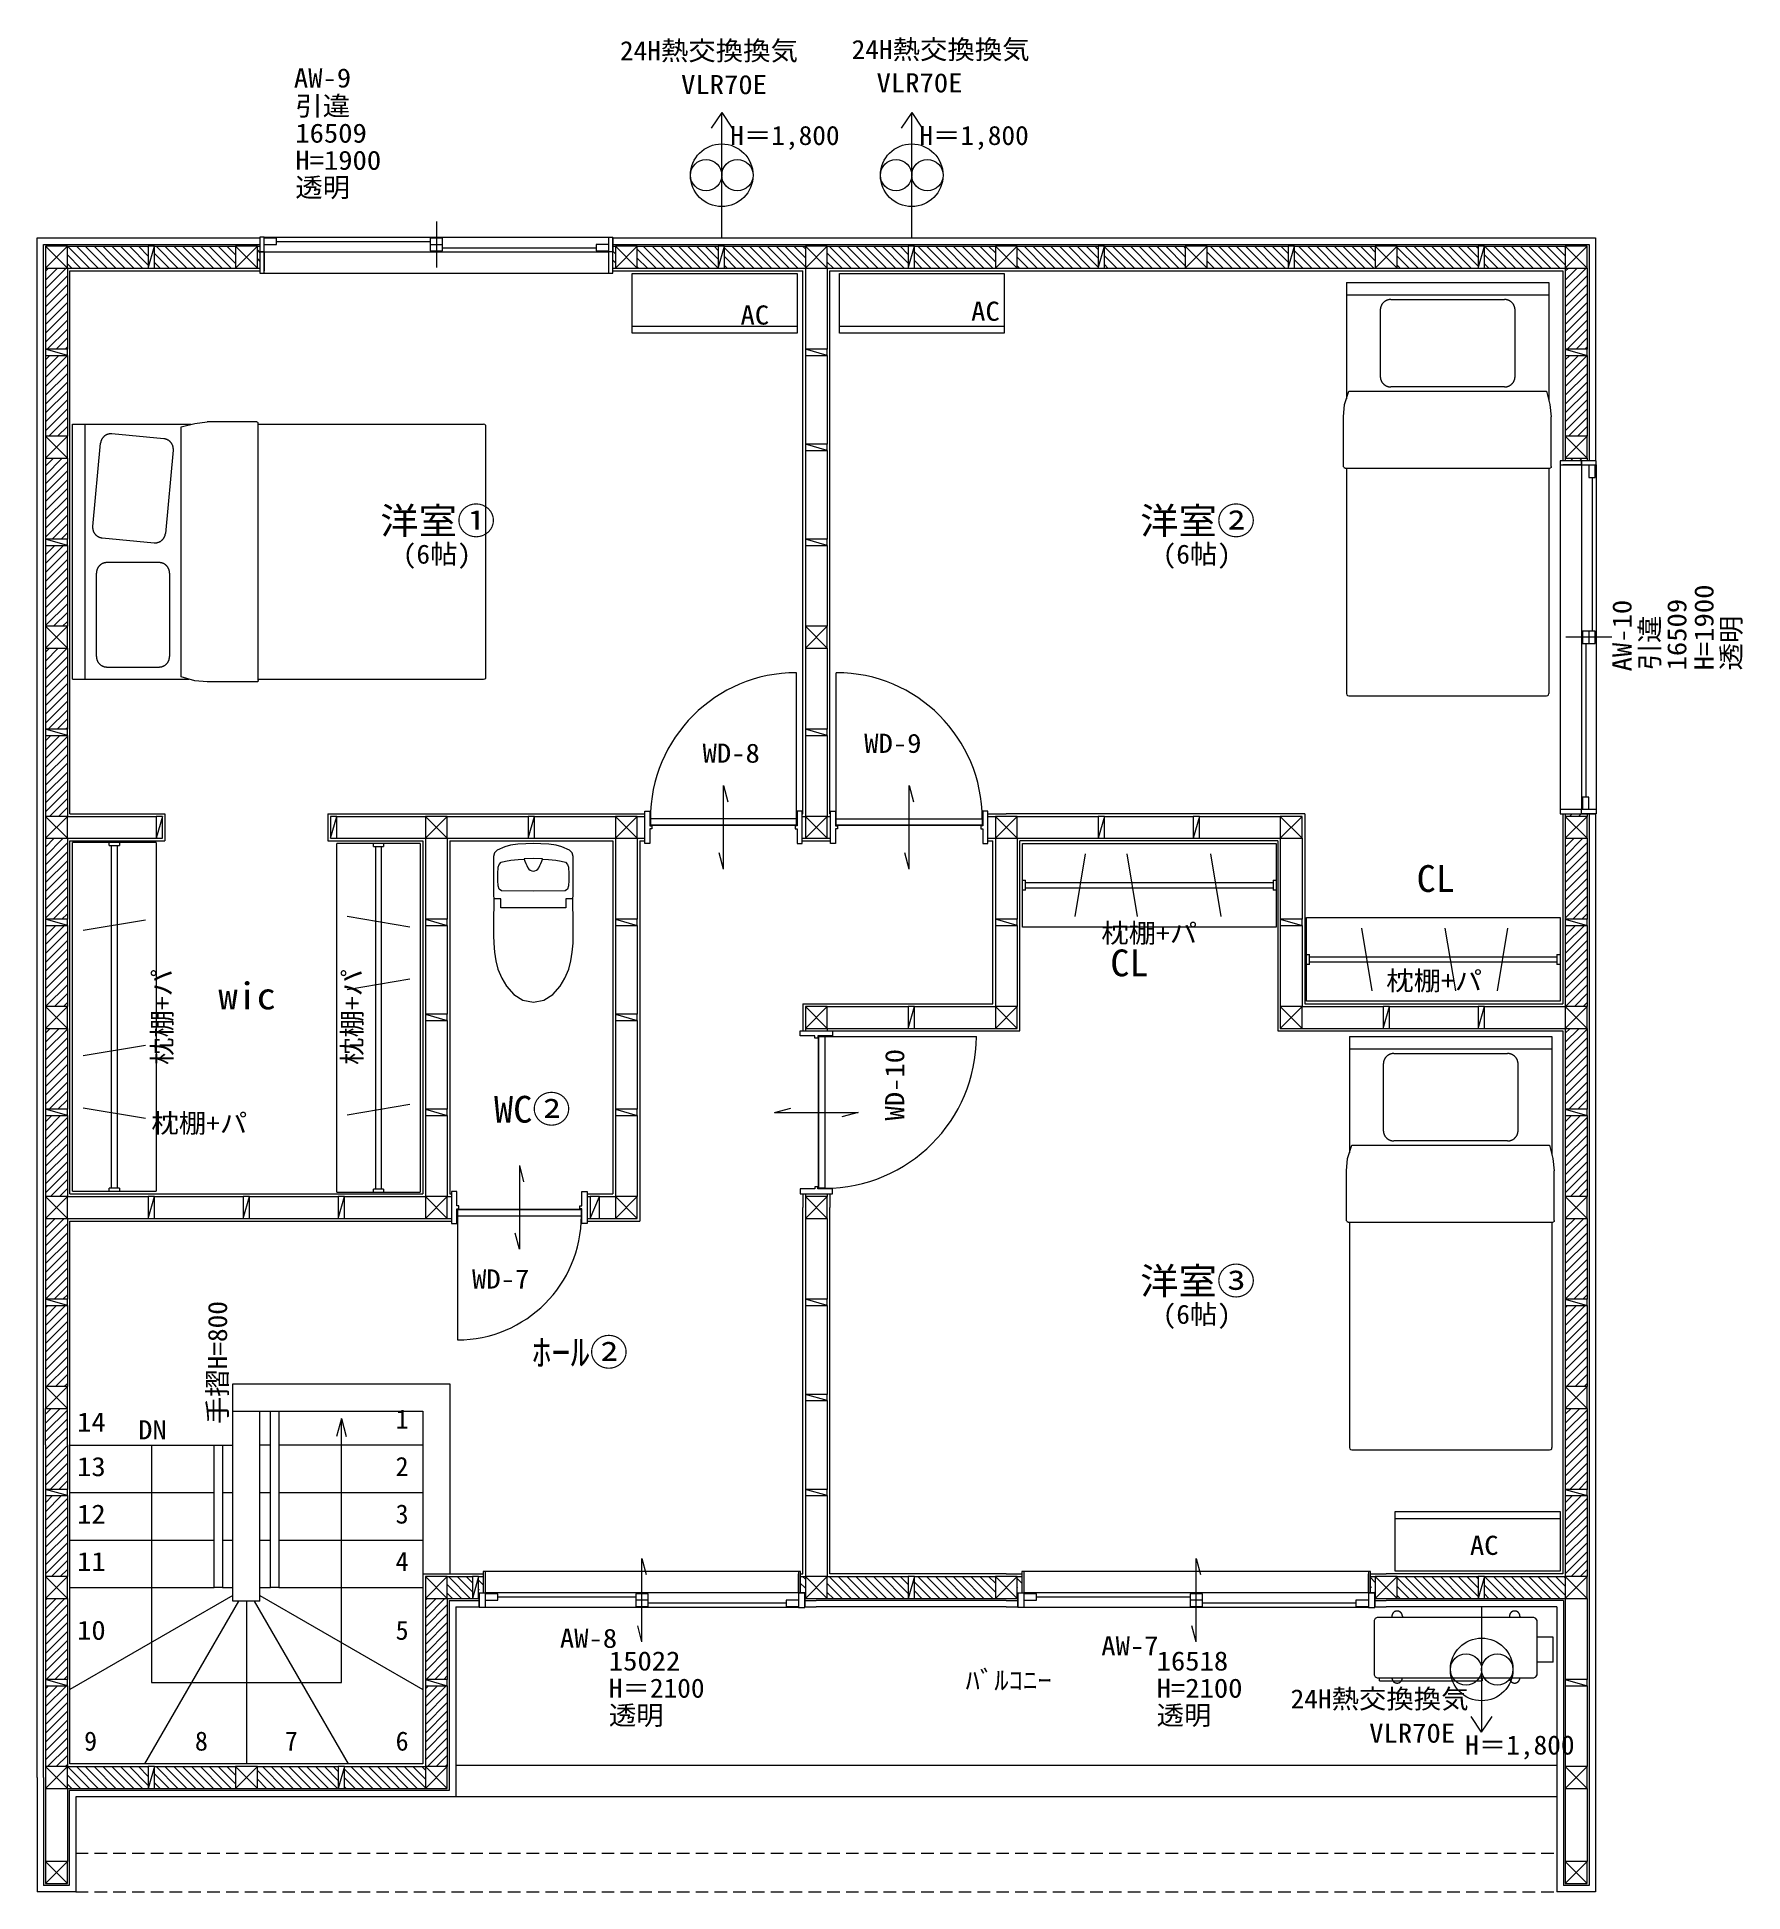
# Model space of a CAD drawing. Units: millimetres at full size, sheet at 1:50. Extents: x 238 to 8409, y -4009 to 4872.
import ezdxf
from ezdxf.enums import TextEntityAlignment as Align

# ---------------------------------------------------------------- set-up
doc = ezdxf.new("R2010")
doc.units = ezdxf.units.MM
doc.header["$LTSCALE"] = 50
doc.linetypes.add('DASHED1', pattern=[1.8, 1.2, -0.6])
for name, color, linetype, lineweight in [('0-2_柱', 3, 'Continuous', 20), ('0-3_仕上', 3, 'Continuous', 20), ('0-4_下地', 2, 'Continuous', 5), ('0-5_建具', 3, 'Continuous', 20), ('0-6_住設', 2, 'Continuous', 5), ('0-8_造作', 4, 'Continuous', 5), ('0-9_寸法', 5, 'Continuous', 5), ('0-A_文字', 2, 'Continuous', 5), ('0-B_ハッチ', 1, 'Continuous', 9), ('0-D_ﾚｲﾔ 14', 2, 'Continuous', 5), ('0-F_補助線', 4, 'Continuous', 5)]:
    doc.layers.add(name, color=color, linetype=linetype, lineweight=lineweight)
doc.styles.add('ＭＳ ゴシック', font='')
doc.styles.get('ＭＳ ゴシック').set_extended_font_data('MS Gothic')

msp = doc.modelspace()

# ---------------------------------------------------------------- texts
at = {"layer": '0-9_寸法', "style": 'ＭＳ ゴシック'}
for s, height, width, p in [('24H熱交換換気', 91.64, 1.05, (3029.8, 4733.95)), ('24H熱交換換気', 91.64, 1.05, (4139.58, 4739.64)), ('AW-9', 91.64, 1.1, (1468.04, 4603.47)), ('VLR70E', 91.64, 1.1, (3322.9, 4571.75)), ('VLR70E', 91.64, 1.1, (4259.1, 4580.29)), ('引違', 91.64, 1.05, (1474.81, 4469.37)), ('16509', 91.64, 1.1, (1474.81, 4339.37)), ('H＝1,800', 91.64, 1.05, (3558.18, 4328.27)), ('H＝1,800', 91.64, 1.05, (4464.14, 4328.27)), ('H=1900', 91.64, 1.1, (1474.81, 4209.37)), ('透明', 91.64, 1.05, (1474.81, 4079.37)), ('AC', 91.64, 1.1, (3607.5, 3468.38)), ('AC', 91.64, 1.1, (4712.15, 3486.49)), ('洋室①', 128.3, 1.05, (1881.79, 2453.47)), ('洋室②', 128.3, 1.05, (5521.79, 2453.47)), ('(6帖)', 91.64, 1.05, (1989.29, 2323.47)), ('(6帖)', 91.64, 1.05, (5629.29, 2323.47)), ('WD-9', 91.64, 1.1, (4199.89, 1417.55)), ('WD-8', 91.64, 1.1, (3425.68, 1370.43)), ('CL', 128.3, 1.05, (6846, 740.65)), ('枕棚+パ', 91.64, 1.05, (5335.54, 508.47)), ('CL', 128.3, 1.05, (5378.85, 336.8)), ('枕棚+パ', 91.64, 1.05, (6700.54, 280.97)), ('wic', 128.3, 1.05, (1106.79, 178.47)), ('WC②', 128.3, 1.05, (2426.79, -364.03)), ('枕棚+パ', 91.64, 1.05, (785.54, -401.53)), ('WD-7', 91.64, 1.1, (2321.58, -1147.45)), ('洋室③', 128.3, 1.05, (5521.79, -1186.53)), ('(6帖)', 91.64, 1.05, (5629.29, -1316.53)), ('ﾎｰﾙ②', 128.3, 1.05, (2609.29, -1527.78)), ('14', 91.64, 1.1, (429.54, -1832.13)), ('DN', 91.64, 1.1, (721.79, -1869.53)), ('13', 91.64, 1.1, (429.54, -2045.78)), ('12', 91.64, 1.1, (429.54, -2273.08)), ('AC', 91.64, 1.1, (7101.25, -2422.81)), ('11', 91.64, 1.1, (429.54, -2500.38)), ('10', 91.64, 1.1, (429.54, -2829.38)), ('AW-8', 91.64, 1.1, (2742.18, -2867.81)), ('AW-7', 91.64, 1.1, (5335.54, -2904.03)), ('15022', 91.64, 1.1, (2976.79, -2976.53)), ('16518', 91.64, 1.1, (5600.54, -2976.53)), ('H＝2100', 91.64, 1.05, (2976.79, -3106.53)), ('ﾊﾞﾙｺﾆｰ', 91.64, 1.1, (4685.54, -3069.03)), ('H=2100', 91.64, 1.1, (5600.54, -3106.53)), ('透明', 91.64, 1.05, (2976.79, -3236.53)), ('透明', 91.64, 1.05, (5600.54, -3236.53)), ('24H熱交換換気', 91.64, 1.05, (6242.22, -3157.99)), ('VLR70E', 91.64, 1.1, (6618.84, -3321.8)), ('H＝1,800', 91.64, 1.05, (7078.54, -3378.87))]:
    msp.add_text(s, height=height, dxfattribs=dict(at, width=width)).set_placement(p, align=Align.BOTTOM_LEFT)
for s, width, p in [('H=1900', 1.1, (8295.54, 1839.72)), ('AW-10', 1.1, (7902.79, 1835.11)), ('16509', 1.1, (8165.54, 1839.72)), ('引違', 1.05, (8035.54, 1839.72)), ('透明', 1.05, (8425.54, 1839.72)), ('枕棚+パ', 1.05, (910.54, -49.03)), ('枕棚+パ', 1.05, (1820.54, -49.03)), ('WD-10', 1.1, (4419.14, -315.56)), ('手摺H=800', 1.05, (1175.54, -1769.53))]:
    msp.add_text(s, height=91.64, rotation=90, dxfattribs=dict(at, width=width)).set_placement(p, align=Align.BOTTOM_LEFT)
for s, p in [('1', (1955.29, -1817.78)), ('2', (1955.29, -2045.28)), ('3', (1955.29, -2272.78)), ('4', (1955.29, -2500.28)), ('5', (1955.29, -2829.38)), ('9', (463.29, -3360.03)), ('8', (993.94, -3360.03)), ('7', (1424.64, -3360.03)), ('6', (1955.29, -3360.03))]:
    msp.add_text(s, height=91.64, dxfattribs=at).set_placement(p, align=Align.BOTTOM_LEFT)

# ---------------------------------------------------------------- linework, layer by layer
at = {"layer": '0-2_柱'}
for points in [[(278.04, 3870.97), (278.04, 3765.97), (383.04, 3765.97), (383.04, 3870.97)], [(1188.04, 3870.97), (1188.04, 3765.97), (1293.04, 3765.97), (1293.04, 3870.97)], [(3008.04, 3870.97), (3008.04, 3765.97), (3113.04, 3765.97), (3113.04, 3870.97)], [(3918.04, 3870.97), (3918.04, 3765.97), (4023.04, 3765.97), (4023.04, 3870.97)], [(4828.04, 3870.97), (4828.04, 3765.97), (4933.04, 3765.97), (4933.04, 3870.97)], [(5738.04, 3870.97), (5738.04, 3765.97), (5843.04, 3765.97), (5843.04, 3870.97)], [(6648.04, 3870.97), (6648.04, 3765.97), (6753.04, 3765.97), (6753.04, 3870.97)], [(7558.04, 3870.97), (7558.04, 3765.97), (7663.04, 3765.97), (7663.04, 3870.97)], [(278.04, 2855.97), (383.04, 2855.97), (383.04, 2960.97), (278.04, 2960.97)], [(7663.04, 2960.97), (7558.04, 2960.97), (7558.04, 2855.97), (7663.04, 2855.97)], [(278.04, 1945.97), (383.04, 1945.97), (383.04, 2050.97), (278.04, 2050.97)], [(3918.04, 1945.97), (4023.04, 1945.97), (4023.04, 2050.97), (3918.04, 2050.97)], [(278.04, 1140.97), (278.04, 1035.97), (383.04, 1035.97), (383.04, 1140.97)], [(2098.04, 1140.97), (2098.04, 1035.97), (2203.04, 1035.97), (2203.04, 1140.97)], [(3008.04, 1140.97), (3008.04, 1035.97), (3113.04, 1035.97), (3113.04, 1140.97)], [(3918.04, 1140.97), (3918.04, 1035.97), (4023.04, 1035.97), (4023.04, 1140.97)], [(4828.04, 1140.97), (4828.04, 1035.97), (4933.04, 1035.97), (4933.04, 1140.97)], [(6193.04, 1140.97), (6193.04, 1035.97), (6298.04, 1035.97), (6298.04, 1140.97)], [(7663.04, 1140.97), (7558.04, 1140.97), (7558.04, 1035.97), (7663.04, 1035.97)], [(278.04, 125.97), (383.04, 125.97), (383.04, 230.97), (278.04, 230.97)], [(3918.04, 230.97), (3918.04, 125.97), (4023.04, 125.97), (4023.04, 230.97)], [(4828.04, 230.97), (4828.04, 125.97), (4933.04, 125.97), (4933.04, 230.97)], [(6193.04, 230.97), (6193.04, 125.97), (6298.04, 125.97), (6298.04, 230.97)], [(7558.04, 230.97), (7558.04, 125.97), (7663.04, 125.97), (7663.04, 230.97)], [(278.04, -679.03), (278.04, -784.03), (383.04, -784.03), (383.04, -679.03)], [(2098.04, -679.03), (2098.04, -784.03), (2203.04, -784.03), (2203.04, -679.03)], [(3008.04, -679.03), (3008.04, -784.03), (3113.04, -784.03), (3113.04, -679.03)], [(3918.04, -784.03), (4023.04, -784.03), (4023.04, -679.03), (3918.04, -679.03)], [(7663.04, -679.03), (7558.04, -679.03), (7558.04, -784.03), (7663.04, -784.03)], [(278.04, -1589.03), (278.04, -1694.03), (383.04, -1694.03), (383.04, -1589.03)], [(7663.04, -1589.03), (7558.04, -1589.03), (7558.04, -1694.03), (7663.04, -1694.03)], [(383.04, -2499.03), (278.04, -2499.03), (278.04, -2604.03), (383.04, -2604.03)], [(2098.04, -2499.03), (2098.04, -2604.03), (2203.04, -2604.03), (2203.04, -2499.03)], [(3918.04, -2499.03), (3918.04, -2604.03), (4023.04, -2604.03), (4023.04, -2499.03)], [(4933.04, -2604.03), (4933.04, -2499.03), (4828.04, -2499.03), (4828.04, -2604.03)], [(6753.04, -2604.03), (6753.04, -2499.03), (6648.04, -2499.03), (6648.04, -2604.03)], [(7558.04, -2499.03), (7558.04, -2604.03), (7663.04, -2604.03), (7663.04, -2499.03)], [(278.04, -3409.03), (278.04, -3514.03), (383.04, -3514.03), (383.04, -3409.03)], [(1293.04, -3514.03), (1293.04, -3409.03), (1188.04, -3409.03), (1188.04, -3514.03)], [(2098.04, -3409.03), (2098.04, -3514.03), (2203.04, -3514.03), (2203.04, -3409.03)], [(7663.04, -3409.03), (7558.04, -3409.03), (7558.04, -3514.03), (7663.04, -3514.03)], [(278.04, -3864.03), (278.04, -3969.03), (383.04, -3969.03), (383.04, -3864.03)], [(7558.04, -3864.03), (7558.04, -3969.03), (7663.04, -3969.03), (7663.04, -3864.03)]]:
    msp.add_lwpolyline(points, close=True, dxfattribs=at)
at = {"layer": '0-3_仕上'}
for p, q in [((238.04, 3910.97), (1240.54, 3910.97)), ((238.04, 2908.47), (238.04, 3910.97)), ((1240.54, 3910.97), (1305.54, 3910.97)), ((2995.54, 3910.97), (3060.54, 3910.97)), ((3060.54, 3910.97), (3970.54, 3910.97)), ((3970.54, 3910.97), (4880.54, 3910.97)), ((4880.54, 3910.97), (5790.54, 3910.97)), ((5790.54, 3910.97), (6700.54, 3910.97)), ((6700.54, 3910.97), (7703.04, 3910.97)), ((7703.04, 3910.97), (7703.04, 2908.47)), ((395.54, 3753.47), (1240.54, 3753.47)), ((395.54, 2908.47), (395.54, 3753.47)), ((1240.54, 3753.47), (1305.54, 3753.47)), ((2995.54, 3753.47), (3060.54, 3753.47)), ((3060.54, 3753.47), (3905.54, 3753.47)), ((3905.54, 1998.47), (3905.54, 3753.47)), ((4035.54, 1998.47), (4035.54, 3753.47)), ((4035.54, 3753.47), (4880.54, 3753.47)), ((4880.54, 3753.47), (5790.54, 3753.47)), ((5790.54, 3753.47), (6700.54, 3753.47)), ((6700.54, 3753.47), (7545.54, 3753.47)), ((7545.54, 3753.47), (7545.54, 2908.47)), ((238.04, 1998.47), (238.04, 2908.47)), ((395.54, 1998.47), (395.54, 2908.47)), ((7545.54, 2908.47), (7545.54, 2843.47)), ((7703.04, 2908.47), (7703.04, 2843.47)), ((238.04, 1088.47), (238.04, 1998.47)), ((395.54, 1153.47), (395.54, 1998.47)), ((3905.54, 1153.47), (3905.54, 1998.47)), ((4035.54, 1153.47), (4035.54, 1998.47)), ((238.04, 178.47), (238.04, 1088.47)), ((395.54, 1153.47), (850.54, 1153.47)), ((850.54, 1153.47), (850.54, 1023.47)), ((1630.54, 1153.47), (2150.54, 1153.47)), ((1630.54, 1153.47), (1630.54, 1023.47)), ((2150.54, 1153.47), (3060.54, 1153.47)), ((3060.54, 1153.47), (3148.54, 1153.47)), ((3902.54, 1153.47), (3905.54, 1153.47)), ((4035.54, 1153.47), (4038.54, 1153.47)), ((4792.54, 1153.47), (4880.54, 1153.47)), ((6310.54, 1153.47), (4880.54, 1153.47)), ((6310.54, 1153.47), (6310.54, 243.47)), ((7545.54, 1153.47), (7545.54, 1088.47)), ((7545.54, 1088.47), (7545.54, 243.47)), ((7703.04, 1153.47), (7703.04, 1088.47)), ((7703.04, 1088.47), (7703.04, 178.47)), ((395.54, 1023.47), (850.54, 1023.47)), ((395.54, 178.47), (395.54, 1023.47)), ((1630.54, 1023.47), (2085.54, 1023.47)), ((2085.54, 1023.47), (2085.54, -666.53)), ((2215.54, 1023.47), (2995.54, 1023.47)), ((2215.54, 1023.47), (2215.54, -666.53)), ((2995.54, 1023.47), (2995.54, -666.53)), ((3125.54, 1023.47), (3148.54, 1023.47)), ((3125.54, 1023.47), (3125.54, -796.53)), ((3902.54, 1023.47), (3970.54, 1023.47)), ((3970.54, 1023.47), (4038.54, 1023.47)), ((4792.54, 1023.47), (4815.54, 1023.47)), ((4815.54, 243.47), (4815.54, 1023.47)), ((6180.54, 1023.47), (4945.54, 1023.47)), ((4945.54, 113.47), (4945.54, 1023.47)), ((6180.54, 1023.47), (6180.54, 113.47)), ((238.04, -731.53), (238.04, 178.47)), ((395.54, -666.53), (395.54, 178.47)), ((3905.54, 243.47), (3905.54, 113.47)), ((3905.54, 243.47), (4815.54, 243.47)), ((6310.54, 243.47), (7545.54, 243.47)), ((7703.04, 178.47), (7703.04, -731.53)), ((4047.54, 113.47), (4945.54, 113.47)), ((395.54, -666.53), (2085.54, -666.53)), ((2215.54, -666.53), (2223.04, -666.53)), ((2873.04, -666.53), (2995.54, -666.53)), ((3905.54, -666.53), (3905.54, -731.53)), ((4035.54, -666.53), (4035.54, -731.53)), ((238.04, -1641.53), (238.04, -731.53)), ((395.54, -796.53), (2150.54, -796.53)), ((395.54, -1641.53), (395.54, -796.53)), ((2150.54, -796.53), (2223.04, -796.53)), ((2873.04, -796.53), (3125.54, -796.53)), ((3905.54, -2486.53), (3905.54, -731.53)), ((4035.54, -2486.53), (4035.54, -731.53)), ((7545.54, -731.53), (7545.54, -1641.53)), ((7703.04, -731.53), (7703.04, -1641.53)), ((238.04, -1869.03), (238.04, -1641.53)), ((395.54, -1869.03), (395.54, -1641.53)), ((7545.54, -1641.53), (7545.54, -2486.53)), ((7703.04, -1641.53), (7703.04, -2551.53)), ((238.04, -2551.53), (238.04, -1869.03)), ((395.54, -2551.53), (395.54, -1869.03)), ((2085.54, -2486.53), (2085.54, -3396.53)), ((2085.54, -2486.53), (2375.54, -2486.53)), ((3895.54, -2486.53), (3905.54, -2486.53)), ((4880.54, -2486.53), (4035.54, -2486.53)), ((4880.54, -2486.53), (4955.54, -2486.53)), ((6625.54, -2486.53), (6700.54, -2486.53)), ((7545.54, -2486.53), (6700.54, -2486.53)), ((238.04, -3461.53), (238.04, -2551.53)), ((395.54, -3396.53), (395.54, -2551.53)), ((7703.04, -2551.53), (7703.04, -3461.53)), ((2243.04, -2644.03), (2243.04, -3554.03)), ((2243.04, -2644.03), (2355.54, -2644.03)), ((3915.54, -2644.03), (3970.54, -2644.03)), ((4880.54, -2644.03), (3970.54, -2644.03)), ((4880.54, -2644.03), (4935.54, -2644.03)), ((6645.54, -2644.03), (6700.54, -2644.03)), ((7518.04, -2644.03), (6700.54, -2644.03)), ((7518.04, -2644.03), (7518.04, -3461.53)), ((238.04, -3461.53), (238.04, -4009.03)), ((1240.54, -3396.53), (395.54, -3396.53)), ((2085.54, -3396.53), (1240.54, -3396.53)), ((7518.04, -3461.53), (7518.04, -4009.03)), ((7703.04, -3461.53), (7703.04, -4009.03)), ((423.04, -3554.03), (423.04, -4009.03)), ((1240.54, -3554.03), (423.04, -3554.03)), ((2243.04, -3554.03), (1240.54, -3554.03)), ((423.04, -4009.03), (238.04, -4009.03)), ((7703.04, -4009.03), (7518.04, -4009.03))]:
    msp.add_line(p, q, dxfattribs=at)
at = {"layer": '0-3_仕上', "color": 4, "lineweight": 5}
for p, q in [((1175.54, -1576.53), (2215.54, -1576.53)), ((1175.54, -1706.53), (1175.54, -1576.53)), ((2215.54, -1576.53), (2215.54, -2486.53)), ((1175.54, -1706.53), (2085.54, -1706.53)), ((2085.54, -1706.53), (2085.54, -2486.53)), ((1305.54, -2616.53), (1175.54, -2616.53))]:
    msp.add_line(p, q, dxfattribs=at)
at = {"layer": '0-3_仕上', "color": 2, "lineweight": 5}
for p, q in [((395.54, -1869.53), (1085.54, -1869.53)), ((1125.54, -1869.53), (1175.54, -1869.53)), ((1305.54, -1869.03), (1355.54, -1869.03)), ((1395.54, -1869.03), (2085.54, -1869.03)), ((395.54, -2096.93), (1085.54, -2096.93)), ((1125.54, -2096.93), (1175.54, -2096.93)), ((1305.54, -2096.53), (1355.54, -2096.53)), ((1395.54, -2096.53), (2085.54, -2096.53)), ((395.54, -2324.23), (1085.54, -2324.23)), ((1125.54, -2324.23), (1175.54, -2324.23)), ((1305.54, -2324.03), (1355.54, -2324.03)), ((1395.54, -2324.03), (2085.54, -2324.03)), ((395.54, -2551.53), (1085.54, -2551.53)), ((1125.54, -2551.53), (1175.54, -2551.53)), ((1305.54, -2551.53), (1355.54, -2551.53)), ((1395.54, -2551.53), (2085.54, -2551.53)), ((1175.54, -2589.05), (395.54, -3039.39)), ((1203.01, -2616.53), (752.68, -3396.53)), ((1240.54, -2616.53), (1240.54, -3396.53)), ((1278.07, -2616.53), (1728.4, -3396.53)), ((1305.54, -2589.05), (2085.54, -3039.39))]:
    msp.add_line(p, q, dxfattribs=at)
at = {"layer": '0-3_仕上'}
msp.add_lwpolyline([(6180.54, 113.47), (7545.54, 113.47), (7545.54, -731.53)], dxfattribs=at)
at = {"layer": '0-3_仕上', "color": 2, "lineweight": 5}
msp.add_lwpolyline([(1395.54, -1706.53), (1395.54, -2551.53), (1355.54, -2551.53), (1355.54, -1706.53)], dxfattribs=at)
msp.add_lwpolyline([(1085.54, -2551.53), (1085.54, -1869.53), (1125.54, -1869.53), (1125.54, -2551.53)], close=True, dxfattribs=at)
at = {"layer": '0-4_下地'}
for p, q in [((269.04, 3879.97), (1240.54, 3879.97)), ((269.04, 2908.47), (269.04, 3879.97)), ((383.04, 3870.97), (770.54, 3870.97)), ((800.54, 3870.97), (1188.04, 3870.97)), ((1240.54, 3879.97), (1305.54, 3879.97)), ((1293.04, 3870.97), (1305.54, 3870.97)), ((2995.54, 3879.97), (3060.54, 3879.97)), ((2995.54, 3870.97), (3008.04, 3870.97)), ((3060.54, 3879.97), (3970.54, 3879.97)), ((3113.04, 3870.97), (3500.54, 3870.97)), ((3530.54, 3870.97), (3918.04, 3870.97)), ((3970.54, 3879.97), (4880.54, 3879.97)), ((4023.04, 3870.97), (4410.54, 3870.97)), ((4440.54, 3870.97), (4828.04, 3870.97)), ((4880.54, 3879.97), (5790.54, 3879.97)), ((4933.04, 3870.97), (5320.54, 3870.97)), ((5350.54, 3870.97), (5738.04, 3870.97)), ((5790.54, 3879.97), (6700.54, 3879.97)), ((5843.04, 3870.97), (6230.54, 3870.97)), ((6260.54, 3870.97), (6648.04, 3870.97)), ((6700.54, 3879.97), (7672.04, 3879.97)), ((6753.04, 3870.97), (7140.54, 3870.97)), ((7170.54, 3870.97), (7558.04, 3870.97)), ((7672.04, 3879.97), (7672.04, 2908.47)), ((278.04, 3765.97), (278.04, 3378.47)), ((383.04, 3765.97), (770.54, 3765.97)), ((383.04, 3765.97), (383.04, 3378.47)), ((800.54, 3765.97), (1188.04, 3765.97)), ((1293.04, 3765.97), (1305.54, 3765.97)), ((2995.54, 3765.97), (3008.04, 3765.97)), ((3113.04, 3765.97), (3500.54, 3765.97)), ((3530.54, 3765.97), (3918.04, 3765.97)), ((3918.04, 3765.97), (3918.04, 3378.47)), ((4023.04, 3765.97), (4023.04, 3378.47)), ((4023.04, 3765.97), (4410.54, 3765.97)), ((4440.54, 3765.97), (4828.04, 3765.97)), ((4933.04, 3765.97), (5320.54, 3765.97)), ((5350.54, 3765.97), (5738.04, 3765.97)), ((5843.04, 3765.97), (6230.54, 3765.97)), ((6260.54, 3765.97), (6648.04, 3765.97)), ((6753.04, 3765.97), (7140.54, 3765.97)), ((7170.54, 3765.97), (7558.04, 3765.97)), ((7558.04, 3765.97), (7558.04, 3378.47)), ((7663.04, 3765.97), (7663.04, 3378.47)), ((278.04, 3348.47), (278.04, 2960.97)), ((383.04, 3348.47), (383.04, 2960.97)), ((3918.04, 3348.47), (3918.04, 2923.47)), ((4023.04, 3348.47), (4023.04, 2923.47)), ((7558.04, 3348.47), (7558.04, 2960.97)), ((7663.04, 3348.47), (7663.04, 2960.97)), ((269.04, 1998.47), (269.04, 2908.47)), ((278.04, 2855.97), (278.04, 2468.47)), ((383.04, 2855.97), (383.04, 2468.47)), ((3918.04, 2893.47), (3918.04, 2468.47)), ((4023.04, 2893.47), (4023.04, 2468.47)), ((7558.04, 2855.97), (7558.04, 2843.47)), ((7663.04, 2855.97), (7663.04, 2843.47)), ((7672.04, 2908.47), (7672.04, 2843.47)), ((278.04, 2438.47), (278.04, 2050.97)), ((383.04, 2438.47), (383.04, 2050.97)), ((3918.04, 2438.47), (3918.04, 2050.97)), ((4023.04, 2438.47), (4023.04, 2050.97)), ((269.04, 1088.47), (269.04, 1998.47)), ((278.04, 1945.97), (278.04, 1558.47)), ((383.04, 1945.97), (383.04, 1558.47)), ((3918.04, 1945.97), (3918.04, 1558.47)), ((4023.04, 1945.97), (4023.04, 1558.47)), ((278.04, 1528.47), (278.04, 1140.97)), ((383.04, 1528.47), (383.04, 1140.97)), ((3918.04, 1528.47), (3918.04, 1140.97)), ((4023.04, 1528.47), (4023.04, 1140.97)), ((269.04, 178.47), (269.04, 1088.47)), ((383.04, 1140.97), (808.04, 1140.97)), ((1673.04, 1140.97), (2098.04, 1140.97)), ((2203.04, 1140.97), (2590.54, 1140.97)), ((2620.54, 1140.97), (3008.04, 1140.97)), ((3113.04, 1140.97), (3148.54, 1140.97)), ((3172.54, 1140.97), (3172.64, 1140.97)), ((3878.44, 1140.97), (3878.54, 1140.97)), ((3902.54, 1140.97), (3918.04, 1140.97)), ((4023.04, 1140.97), (4038.54, 1140.97)), ((4062.54, 1140.97), (4062.64, 1140.97)), ((4768.44, 1140.97), (4768.54, 1140.97)), ((4792.54, 1140.97), (4828.04, 1140.97)), ((4933.04, 1140.97), (5320.54, 1140.97)), ((5350.54, 1140.97), (5775.54, 1140.97)), ((5805.54, 1140.97), (6193.04, 1140.97)), ((7558.04, 1153.47), (7558.04, 1140.97)), ((7663.04, 1153.47), (7663.04, 1140.97)), ((7672.04, 1153.47), (7672.04, 1088.47)), ((7672.04, 1088.47), (7672.04, 178.47)), ((278.04, 1035.97), (278.04, 648.47)), ((383.04, 1035.97), (808.04, 1035.97)), ((383.04, 1035.97), (383.04, 648.47)), ((1673.04, 1035.97), (2098.04, 1035.97)), ((2098.04, 1035.97), (2098.04, 648.47)), ((2203.04, 1035.97), (2590.54, 1035.97)), ((2203.04, 1035.97), (2203.04, 648.47)), ((2620.54, 1035.97), (3008.04, 1035.97)), ((3008.04, 1035.97), (3008.04, 648.47)), ((3113.04, 1035.97), (3148.54, 1035.97)), ((3113.04, 1035.97), (3113.04, 648.47)), ((3172.54, 1035.97), (3172.64, 1035.97)), ((3878.44, 1035.97), (3878.54, 1035.97)), ((3902.54, 1035.97), (3918.04, 1035.97)), ((4023.04, 1035.97), (4038.54, 1035.97)), ((4062.54, 1035.97), (4062.64, 1035.97)), ((4768.44, 1035.97), (4768.54, 1035.97)), ((4792.54, 1035.97), (4828.04, 1035.97)), ((4828.04, 1035.97), (4828.04, 648.47)), ((4933.04, 1035.97), (5320.54, 1035.97)), ((4933.04, 1035.97), (4933.04, 648.47)), ((5350.54, 1035.97), (5775.54, 1035.97)), ((5805.54, 1035.97), (6193.04, 1035.97)), ((6193.04, 1035.97), (6193.04, 648.47)), ((6298.04, 1035.97), (6298.04, 648.47)), ((7558.04, 1035.97), (7558.04, 648.47)), ((7663.04, 1035.97), (7663.04, 648.47)), ((278.04, 618.47), (278.04, 230.97)), ((383.04, 618.47), (383.04, 230.97)), ((2098.04, 618.47), (2098.04, 193.47)), ((2203.04, 618.47), (2203.04, 193.47)), ((3008.04, 618.47), (3008.04, 193.47)), ((3113.04, 618.47), (3113.04, 193.47)), ((4828.04, 618.47), (4828.04, 230.97)), ((4933.04, 618.47), (4933.04, 230.97)), ((6193.04, 618.47), (6193.04, 230.97)), ((6298.04, 618.47), (6298.04, 230.97)), ((7558.04, 618.47), (7558.04, 230.97)), ((7663.04, 618.47), (7663.04, 230.97)), ((269.04, -731.53), (269.04, 178.47)), ((4023.04, 230.97), (4410.54, 230.97)), ((4440.54, 230.97), (4828.04, 230.97)), ((6298.04, 230.97), (6685.54, 230.97)), ((6715.54, 230.97), (7140.54, 230.97)), ((7170.54, 230.97), (7558.04, 230.97)), ((7672.04, 178.47), (7672.04, -731.53)), ((278.04, 125.97), (278.04, -261.53)), ((383.04, 125.97), (383.04, -261.53)), ((2098.04, 163.47), (2098.04, -261.53)), ((2203.04, 163.47), (2203.04, -261.53)), ((3008.04, 163.47), (3008.04, -261.53)), ((3113.04, 163.47), (3113.04, -261.53)), ((3918.04, 125.97), (3918.04, 113.47)), ((3918.04, 89.47), (3918.04, 89.37)), ((4023.04, 125.97), (4023.04, 113.47)), ((4023.04, 125.97), (4410.54, 125.97)), ((4023.04, 89.47), (4023.04, 89.37)), ((4440.54, 125.97), (4828.04, 125.97)), ((6298.04, 125.97), (6685.54, 125.97)), ((6715.54, 125.97), (7140.54, 125.97)), ((7170.54, 125.97), (7558.04, 125.97)), ((7558.04, 125.97), (7558.04, -261.53)), ((7663.04, 125.97), (7663.04, -261.53)), ((278.04, -291.53), (278.04, -679.03)), ((383.04, -291.53), (383.04, -679.03)), ((2098.04, -291.53), (2098.04, -679.03)), ((2203.04, -291.53), (2203.04, -679.03)), ((3008.04, -291.53), (3008.04, -679.03)), ((3113.04, -291.53), (3113.04, -679.03)), ((7558.04, -291.53), (7558.04, -679.03)), ((7663.04, -291.53), (7663.04, -679.03)), ((383.04, -679.03), (770.54, -679.03)), ((800.54, -679.03), (1225.54, -679.03)), ((1255.54, -679.03), (1680.54, -679.03)), ((1710.54, -679.03), (2098.04, -679.03)), ((2203.04, -679.03), (2223.04, -679.03)), ((2248.04, -679.03), (2248.14, -679.03)), ((2847.94, -679.03), (2848.04, -679.03)), ((2873.04, -679.03), (2887.04, -679.03)), ((2932.04, -679.03), (3008.04, -679.03)), ((3918.04, -666.53), (3918.04, -679.03)), ((4023.04, -666.53), (4023.04, -679.03)), ((269.04, -1641.53), (269.04, -731.53)), ((278.04, -784.03), (278.04, -1171.53)), ((383.04, -784.03), (770.54, -784.03)), ((383.04, -784.03), (383.04, -1171.53)), ((800.54, -784.03), (1225.54, -784.03)), ((1255.54, -784.03), (1680.54, -784.03)), ((1710.54, -784.03), (2098.04, -784.03)), ((2203.04, -784.03), (2223.04, -784.03)), ((2248.04, -784.03), (2248.14, -784.03)), ((2847.94, -784.03), (2848.04, -784.03)), ((2873.04, -784.03), (2887.04, -784.03)), ((2932.04, -784.03), (3008.04, -784.03)), ((3918.04, -784.03), (3918.04, -1171.53)), ((4023.04, -784.03), (4023.04, -1171.53)), ((7558.04, -784.03), (7558.04, -1171.53)), ((7663.04, -784.03), (7663.04, -1171.53)), ((7672.04, -731.53), (7672.04, -1641.53)), ((278.04, -1201.53), (278.04, -1589.03)), ((383.04, -1201.53), (383.04, -1589.03)), ((3918.04, -1201.53), (3918.04, -1626.53)), ((4023.04, -1201.53), (4023.04, -1626.53)), ((7558.04, -1201.53), (7558.04, -1589.03)), ((7663.04, -1201.53), (7663.04, -1589.03)), ((269.04, -1869.03), (269.04, -1641.53)), ((3918.04, -1656.53), (3918.04, -2081.53)), ((4023.04, -1656.53), (4023.04, -2081.53)), ((7672.04, -1641.53), (7672.04, -2551.53)), ((278.04, -1869.03), (278.04, -1694.03)), ((383.04, -1869.03), (383.04, -1694.03)), ((1175.54, -1869.03), (1175.54, -1706.53)), ((1305.54, -1869.03), (1305.54, -1706.53)), ((7558.04, -1694.03), (7558.04, -2081.53)), ((7663.04, -1694.03), (7663.04, -2081.53)), ((269.04, -2551.53), (269.04, -1869.03)), ((278.04, -1869.03), (278.04, -2081.53)), ((383.04, -1869.03), (383.04, -2081.53)), ((1175.54, -2616.53), (1175.54, -1869.03)), ((1305.54, -2616.53), (1305.54, -1869.03)), ((278.04, -2111.53), (278.04, -2499.03)), ((383.04, -2111.53), (383.04, -2499.03)), ((3918.04, -2111.53), (3918.04, -2499.03)), ((4023.04, -2111.53), (4023.04, -2499.03)), ((7558.04, -2111.53), (7558.04, -2499.03)), ((7663.04, -2111.53), (7663.04, -2499.03)), ((269.04, -3461.53), (269.04, -2551.53)), ((2203.04, -2499.03), (2323.04, -2499.03)), ((2353.04, -2499.03), (2375.54, -2499.03)), ((3895.54, -2499.03), (3918.04, -2499.03)), ((4023.04, -2499.03), (4410.54, -2499.03)), ((4440.54, -2499.03), (4828.04, -2499.03)), ((4933.04, -2499.03), (4955.54, -2499.03)), ((6625.54, -2499.03), (6648.04, -2499.03)), ((6753.04, -2499.03), (7140.54, -2499.03)), ((7170.54, -2499.03), (7558.04, -2499.03)), ((7672.04, -2551.53), (7672.04, -3461.53)), ((278.04, -2604.03), (278.04, -2991.53)), ((383.04, -2604.03), (383.04, -2991.53)), ((2098.04, -2604.03), (2098.04, -2991.53)), ((2203.04, -2604.03), (2203.04, -2991.53)), ((2203.04, -2604.03), (2323.04, -2604.03)), ((2212.04, -2613.03), (2212.04, -3523.03)), ((2212.04, -2613.03), (2355.54, -2613.03)), ((2353.04, -2604.03), (2355.54, -2604.03)), ((3915.54, -2604.03), (3918.04, -2604.03)), ((3915.54, -2613.03), (3970.54, -2613.03)), ((4880.54, -2613.03), (3970.54, -2613.03)), ((4023.04, -2604.03), (4410.54, -2604.03)), ((4440.54, -2604.03), (4828.04, -2604.03)), ((4880.54, -2613.03), (4935.54, -2613.03)), ((4933.04, -2604.03), (4935.54, -2604.03)), ((6645.54, -2604.03), (6648.04, -2604.03)), ((6645.54, -2613.03), (6700.54, -2613.03)), ((7549.04, -2613.03), (6700.54, -2613.03)), ((6753.04, -2604.03), (7140.54, -2604.03)), ((7170.54, -2604.03), (7558.04, -2604.03)), ((7549.04, -2613.03), (7549.04, -3461.53)), ((7558.04, -2604.03), (7558.04, -2991.53)), ((7663.04, -2604.03), (7663.04, -2991.53)), ((278.04, -3021.53), (278.04, -3409.03)), ((383.04, -3021.53), (383.04, -3409.03)), ((2098.04, -3021.53), (2098.04, -3409.03)), ((2203.04, -3021.53), (2203.04, -3409.03)), ((7558.04, -3021.53), (7558.04, -3409.03)), ((7663.04, -3021.53), (7663.04, -3409.03)), ((269.04, -3461.53), (269.04, -3978.03)), ((383.04, -3409.03), (770.54, -3409.03)), ((800.54, -3409.03), (1188.04, -3409.03)), ((1293.04, -3409.03), (1680.54, -3409.03)), ((1710.54, -3409.03), (2098.04, -3409.03)), ((7549.04, -3461.53), (7549.04, -3978.03)), ((7672.04, -3461.53), (7672.04, -3978.03)), ((278.04, -3514.03), (278.04, -3864.03)), ((383.04, -3514.03), (383.04, -3864.03)), ((383.04, -3514.03), (770.54, -3514.03)), ((392.04, -3523.03), (392.04, -3978.03)), ((1240.54, -3523.03), (392.04, -3523.03)), ((800.54, -3514.03), (1188.04, -3514.03)), ((2212.04, -3523.03), (1240.54, -3523.03)), ((1293.04, -3514.03), (1680.54, -3514.03)), ((1710.54, -3514.03), (2098.04, -3514.03)), ((7558.04, -3514.03), (7558.04, -3864.03)), ((7663.04, -3514.03), (7663.04, -3864.03)), ((392.04, -3978.03), (269.04, -3978.03)), ((7672.04, -3978.03), (7549.04, -3978.03))]:
    msp.add_line(p, q, dxfattribs=at)
at = {"layer": '0-4_下地', "linetype": 'DASHED1'}
for p, q in [((423.04, -3824.03), (7518.04, -3824.03)), ((423.04, -4009.03), (7518.04, -4009.03))]:
    msp.add_line(p, q, dxfattribs=at)
at = {"layer": '0-4_下地', "color": 3, "lineweight": 20}
for points in [[(770.54, 3870.97), (770.54, 3765.97), (800.54, 3765.97), (800.54, 3870.97)], [(3500.54, 3870.97), (3500.54, 3765.97), (3530.54, 3765.97), (3530.54, 3870.97)], [(4410.54, 3870.97), (4410.54, 3765.97), (4440.54, 3765.97), (4440.54, 3870.97)], [(5320.54, 3870.97), (5320.54, 3765.97), (5350.54, 3765.97), (5350.54, 3870.97)], [(6230.54, 3870.97), (6230.54, 3765.97), (6260.54, 3765.97), (6260.54, 3870.97)], [(7140.54, 3870.97), (7140.54, 3765.97), (7170.54, 3765.97), (7170.54, 3870.97)], [(278.04, 3348.47), (383.04, 3348.47), (383.04, 3378.47), (278.04, 3378.47)], [(3918.04, 3348.47), (4023.04, 3348.47), (4023.04, 3378.47), (3918.04, 3378.47)], [(7663.04, 3378.47), (7558.04, 3378.47), (7558.04, 3348.47), (7663.04, 3348.47)], [(3918.04, 2893.47), (4023.04, 2893.47), (4023.04, 2923.47), (3918.04, 2923.47)], [(278.04, 2438.47), (383.04, 2438.47), (383.04, 2468.47), (278.04, 2468.47)], [(3918.04, 2438.47), (4023.04, 2438.47), (4023.04, 2468.47), (3918.04, 2468.47)], [(278.04, 1528.47), (383.04, 1528.47), (383.04, 1558.47), (278.04, 1558.47)], [(3918.04, 1528.47), (4023.04, 1528.47), (4023.04, 1558.47), (3918.04, 1558.47)], [(838.04, 1035.97), (838.04, 1140.97), (808.04, 1140.97), (808.04, 1035.97)], [(1643.04, 1140.97), (1643.04, 1035.97), (1673.04, 1035.97), (1673.04, 1140.97)], [(2590.54, 1140.97), (2590.54, 1035.97), (2620.54, 1035.97), (2620.54, 1140.97)], [(5350.54, 1035.97), (5350.54, 1140.97), (5320.54, 1140.97), (5320.54, 1035.97)], [(5805.54, 1035.97), (5805.54, 1140.97), (5775.54, 1140.97), (5775.54, 1035.97)], [(278.04, 618.47), (383.04, 618.47), (383.04, 648.47), (278.04, 648.47)], [(2203.04, 648.47), (2098.04, 648.47), (2098.04, 618.47), (2203.04, 618.47)], [(3113.04, 648.47), (3008.04, 648.47), (3008.04, 618.47), (3113.04, 618.47)], [(4828.04, 618.47), (4933.04, 618.47), (4933.04, 648.47), (4828.04, 648.47)], [(6298.04, 648.47), (6193.04, 648.47), (6193.04, 618.47), (6298.04, 618.47)], [(7663.04, 648.47), (7558.04, 648.47), (7558.04, 618.47), (7663.04, 618.47)], [(2203.04, 193.47), (2098.04, 193.47), (2098.04, 163.47), (2203.04, 163.47)], [(3113.04, 193.47), (3008.04, 193.47), (3008.04, 163.47), (3113.04, 163.47)], [(4410.54, 230.97), (4410.54, 125.97), (4440.54, 125.97), (4440.54, 230.97)], [(6685.54, 230.97), (6685.54, 125.97), (6715.54, 125.97), (6715.54, 230.97)], [(7140.54, 230.97), (7140.54, 125.97), (7170.54, 125.97), (7170.54, 230.97)], [(278.04, -291.53), (383.04, -291.53), (383.04, -261.53), (278.04, -261.53)], [(2203.04, -261.53), (2098.04, -261.53), (2098.04, -291.53), (2203.04, -291.53)], [(3113.04, -261.53), (3008.04, -261.53), (3008.04, -291.53), (3113.04, -291.53)], [(7663.04, -261.53), (7558.04, -261.53), (7558.04, -291.53), (7663.04, -291.53)], [(770.54, -679.03), (770.54, -784.03), (800.54, -784.03), (800.54, -679.03)], [(1225.54, -679.03), (1225.54, -784.03), (1255.54, -784.03), (1255.54, -679.03)], [(1680.54, -679.03), (1680.54, -784.03), (1710.54, -784.03), (1710.54, -679.03)], [(2887.04, -679.03), (2887.04, -784.03), (2932.04, -784.03), (2932.04, -679.03)], [(278.04, -1201.53), (383.04, -1201.53), (383.04, -1171.53), (278.04, -1171.53)], [(3918.04, -1201.53), (4023.04, -1201.53), (4023.04, -1171.53), (3918.04, -1171.53)], [(7663.04, -1171.53), (7558.04, -1171.53), (7558.04, -1201.53), (7663.04, -1201.53)], [(3918.04, -1656.53), (4023.04, -1656.53), (4023.04, -1626.53), (3918.04, -1626.53)], [(278.04, -2111.53), (383.04, -2111.53), (383.04, -2081.53), (278.04, -2081.53)], [(3918.04, -2111.53), (4023.04, -2111.53), (4023.04, -2081.53), (3918.04, -2081.53)], [(7663.04, -2081.53), (7558.04, -2081.53), (7558.04, -2111.53), (7663.04, -2111.53)], [(2353.04, -2604.03), (2353.04, -2499.03), (2323.04, -2499.03), (2323.04, -2604.03)], [(4440.54, -2604.03), (4440.54, -2499.03), (4410.54, -2499.03), (4410.54, -2604.03)], [(7170.54, -2604.03), (7170.54, -2499.03), (7140.54, -2499.03), (7140.54, -2604.03)], [(278.04, -3021.53), (383.04, -3021.53), (383.04, -2991.53), (278.04, -2991.53)], [(2203.04, -2991.53), (2098.04, -2991.53), (2098.04, -3021.53), (2203.04, -3021.53)], [(7663.04, -2991.53), (7558.04, -2991.53), (7558.04, -3021.53), (7663.04, -3021.53)], [(800.54, -3514.03), (800.54, -3409.03), (770.54, -3409.03), (770.54, -3514.03)], [(1710.54, -3514.03), (1710.54, -3409.03), (1680.54, -3409.03), (1680.54, -3514.03)]]:
    msp.add_lwpolyline(points, close=True, dxfattribs=at)
at = {"layer": '0-5_建具'}
for p, q in [((1325.54, 3913.97), (1305.54, 3913.97)), ((1325.54, 3741.47), (1325.54, 3913.97)), ((2180.54, 3908.97), (2120.54, 3908.97)), ((2120.54, 3908.97), (2120.54, 3848.97)), ((2180.54, 3848.97), (2180.54, 3908.97)), ((2975.54, 3913.97), (2975.54, 3741.47)), ((2975.54, 3913.97), (2995.54, 3913.97)), ((2995.54, 3741.47), (2995.54, 3913.97)), ((2995.54, 3910.97), (2995.54, 3843.97)), ((1325.54, 3843.97), (1305.54, 3843.97)), ((1325.54, 3878.97), (1385.54, 3878.97)), ((1325.54, 3843.97), (1325.54, 3753.47)), ((1385.54, 3893.97), (2120.54, 3893.97)), ((2120.54, 3878.97), (2180.54, 3878.97)), ((2120.54, 3848.97), (2180.54, 3848.97)), ((2180.54, 3863.97), (2915.54, 3863.97)), ((2975.54, 3878.97), (2915.54, 3878.97)), ((2915.54, 3878.97), (2915.54, 3848.97)), ((2915.54, 3848.97), (2975.54, 3848.97)), ((2995.54, 3843.97), (2975.54, 3843.97)), ((2975.54, 3843.97), (2975.54, 3753.47)), ((2995.54, 3843.97), (2975.54, 3843.97)), ((2975.54, 3741.47), (2995.54, 3741.47)), ((7636.04, 2823.47), (7636.04, 2843.47)), ((7706.04, 2823.47), (7706.04, 2843.47)), ((7533.54, 2823.47), (7706.04, 2823.47)), ((7636.04, 2823.47), (7545.54, 2823.47)), ((7671.04, 2823.47), (7671.04, 2763.47)), ((7686.04, 2763.47), (7686.04, 2028.47)), ((7701.04, 2028.47), (7641.04, 2028.47)), ((7641.04, 2028.47), (7641.04, 1968.47)), ((7641.04, 1968.47), (7701.04, 1968.47)), ((7656.04, 1968.47), (7656.04, 1233.47)), ((7671.04, 2028.47), (7671.04, 1968.47)), ((7701.04, 1968.47), (7701.04, 2028.47)), ((3148.54, 1165.47), (3172.54, 1165.47)), ((3148.54, 1011.47), (3148.54, 1165.47)), ((3172.54, 1165.47), (3172.54, 1095.97)), ((3878.54, 1165.47), (3878.54, 1095.97)), ((4062.54, 1165.47), (4062.54, 1095.97)), ((4792.54, 1165.47), (4768.54, 1165.47)), ((4768.54, 1165.47), (4768.54, 1095.97)), ((4792.54, 1011.47), (4792.54, 1165.47)), ((7533.54, 1173.47), (7533.54, 1153.47)), ((7706.04, 1173.47), (7533.54, 1173.47)), ((7636.04, 1173.47), (7545.54, 1173.47)), ((7636.04, 1153.47), (7636.04, 1173.47)), ((7636.04, 1153.47), (7636.04, 1173.47)), ((7641.04, 1233.47), (7641.04, 1173.47)), ((7671.04, 1233.47), (7641.04, 1233.47)), ((7671.04, 1173.47), (7671.04, 1233.47)), ((7706.04, 1173.47), (7706.04, 1153.47)), ((3182.54, 1080.97), (3172.54, 1080.97)), ((3172.54, 1080.97), (3172.54, 1011.47)), ((3878.54, 1095.97), (3868.54, 1095.97)), ((3878.54, 1080.97), (3878.54, 1011.47)), ((4062.54, 1095.97), (4072.54, 1095.97)), ((4062.54, 1080.97), (4062.54, 1011.47)), ((4758.54, 1080.97), (4768.54, 1080.97)), ((4768.54, 1080.97), (4768.54, 1011.47)), ((7533.54, 1153.47), (7706.04, 1153.47)), ((7703.04, 1153.47), (7636.04, 1153.47)), ((3172.54, 1011.47), (3148.54, 1011.47)), ((3878.54, 1011.47), (3902.54, 1011.47)), ((4062.54, 1011.47), (4038.54, 1011.47)), ((4768.54, 1011.47), (4792.54, 1011.47)), ((3893.54, 89.47), (3893.54, 113.47)), ((3963.04, 89.47), (3893.54, 89.47)), ((4047.54, 89.47), (3978.04, 89.47)), ((3978.04, 89.47), (3978.04, 79.47)), ((2248.04, -654.53), (2223.04, -654.53)), ((2248.04, -724.03), (2248.04, -654.53)), ((2848.04, -654.53), (2873.04, -654.53)), ((2848.04, -724.03), (2848.04, -654.53)), ((2873.04, -654.53), (2873.04, -808.53)), ((3893.54, -642.53), (3893.54, -666.53)), ((3963.04, -642.53), (3893.54, -642.53)), ((3893.54, -666.53), (4047.54, -666.53)), ((3963.04, -632.53), (3963.04, -642.53)), ((4047.54, -642.53), (3978.04, -642.53)), ((4047.54, -666.53), (4047.54, -642.53)), ((2248.04, -808.53), (2248.04, -739.03)), ((2248.04, -739.03), (2258.04, -739.03)), ((2838.04, -724.03), (2848.04, -724.03)), ((2848.04, -808.53), (2848.04, -739.03)), ((2873.04, -808.53), (2848.04, -808.53)), ((2385.54, -2474.53), (2375.54, -2474.53)), ((2375.54, -2474.53), (2375.54, -2577.03)), ((2385.54, -2647.03), (2385.54, -2474.53)), ((2385.54, -2577.03), (2385.54, -2486.53)), ((3885.54, -2474.53), (3885.54, -2647.03)), ((3885.54, -2577.03), (3885.54, -2486.53)), ((4965.54, -2474.53), (4955.54, -2474.53)), ((4955.54, -2474.53), (4955.54, -2577.03)), ((4965.54, -2647.03), (4965.54, -2474.53)), ((4965.54, -2577.03), (4965.54, -2486.53)), ((6615.54, -2474.53), (6615.54, -2647.03)), ((6615.54, -2577.03), (6615.54, -2486.53)), ((2355.54, -2577.03), (2385.54, -2577.03)), ((2355.54, -2644.03), (2355.54, -2577.03)), ((2355.54, -2577.03), (2385.54, -2577.03)), ((2355.54, -2577.03), (2355.54, -2647.03)), ((2385.54, -2647.03), (2355.54, -2647.03)), ((2445.54, -2582.03), (2385.54, -2582.03)), ((2385.54, -2612.03), (2445.54, -2612.03)), ((2445.54, -2612.03), (2445.54, -2582.03)), ((3105.54, -2597.03), (2445.54, -2597.03)), ((3105.54, -2582.03), (3105.54, -2642.03)), ((3165.54, -2582.03), (3105.54, -2582.03)), ((3165.54, -2612.03), (3105.54, -2612.03)), ((3105.54, -2642.03), (3165.54, -2642.03)), ((3165.54, -2642.03), (3165.54, -2582.03)), ((3825.54, -2627.03), (3165.54, -2627.03)), ((3885.54, -2612.03), (3825.54, -2612.03)), ((3885.54, -2577.03), (3915.54, -2577.03)), ((3885.54, -2647.03), (3915.54, -2647.03)), ((3915.54, -2577.03), (3915.54, -2647.03)), ((4935.54, -2577.03), (4965.54, -2577.03)), ((4935.54, -2644.03), (4935.54, -2577.03)), ((4935.54, -2577.03), (4965.54, -2577.03)), ((4935.54, -2577.03), (4935.54, -2647.03)), ((4965.54, -2647.03), (4935.54, -2647.03)), ((5025.54, -2582.03), (4965.54, -2582.03)), ((4965.54, -2612.03), (5025.54, -2612.03)), ((5025.54, -2612.03), (5025.54, -2582.03)), ((5760.54, -2597.03), (5025.54, -2597.03)), ((5760.54, -2582.03), (5760.54, -2642.03)), ((5820.54, -2582.03), (5760.54, -2582.03)), ((5820.54, -2612.03), (5760.54, -2612.03)), ((5760.54, -2642.03), (5820.54, -2642.03)), ((5820.54, -2642.03), (5820.54, -2582.03)), ((6555.54, -2627.03), (5820.54, -2627.03)), ((6615.54, -2612.03), (6555.54, -2612.03)), ((6615.54, -2577.03), (6645.54, -2577.03)), ((6615.54, -2647.03), (6645.54, -2647.03)), ((6645.54, -2577.03), (6645.54, -2647.03))]:
    msp.add_line(p, q, dxfattribs=at)
at = {"layer": '0-5_建具', "color": 2, "lineweight": 5}
for p, q in [((1305.54, 3910.97), (1305.54, 3901.97)), ((1325.54, 3913.97), (2975.54, 3913.97)), ((2995.54, 3910.97), (2995.54, 3901.97)), ((1325.54, 3843.97), (2975.54, 3843.97)), ((1305.54, 3741.47), (2995.54, 3741.47)), ((7533.54, 2843.47), (7533.54, 1153.47)), ((7703.04, 2843.47), (7694.04, 2843.47)), ((7636.04, 2823.47), (7636.04, 1173.47)), ((7706.04, 2823.47), (7706.04, 1173.47)), ((3875.54, 1098.97), (3175.54, 1098.97)), ((4065.54, 1098.97), (4765.54, 1098.97)), ((7703.04, 1153.47), (7694.04, 1153.47)), ((3981.04, 86.47), (3981.04, -639.53)), ((2251.04, -742.03), (2845.04, -742.03)), ((3895.54, -2474.53), (2375.54, -2474.53)), ((6625.54, -2474.53), (4955.54, -2474.53)), ((2355.54, -2644.03), (2355.54, -2635.03)), ((3885.54, -2577.03), (2385.54, -2577.03)), ((3885.54, -2647.03), (2385.54, -2647.03)), ((3915.54, -2644.03), (3915.54, -2635.03)), ((4935.54, -2644.03), (4935.54, -2635.03)), ((6615.54, -2577.03), (4965.54, -2577.03)), ((6615.54, -2647.03), (4965.54, -2647.03)), ((6645.54, -2644.03), (6645.54, -2635.03))]:
    msp.add_line(p, q, dxfattribs=at)
at = {"layer": '0-5_建具', "color": 5, "lineweight": 13}
for p, q in [((2150.54, 3988.97), (2150.54, 3768.97)), ((7781.04, 1998.47), (7561.04, 1998.47)), ((3875.54, 1128.97), (3875.54, 1828.97)), ((4065.54, 1128.97), (4065.54, 1828.97)), ((3525.54, 888.47), (3504.83, 965.75)), ((4415.54, 888.47), (4394.83, 965.75)), ((4011.04, 86.47), (4737.04, 86.47)), ((3770.54, -276.53), (3847.81, -255.82)), ((2548.04, -531.53), (2568.74, -608.8)), ((2251.04, -772.03), (2251.04, -1366.03)), ((3135.54, -2812.03), (3135.54, -2412.03)), ((3135.54, -2412.03), (3156.24, -2489.3)), ((5790.54, -2812.03), (5790.54, -2412.03)), ((5790.54, -2412.03), (5811.24, -2489.3)), ((3135.54, -2812.03), (3114.83, -2734.75)), ((5790.54, -2812.03), (5769.83, -2734.75))]:
    msp.add_line(p, q, dxfattribs=at)
at = {"layer": '0-5_建具'}
for points in [[(1305.54, 3913.97), (1305.54, 3741.47), (1325.54, 3741.47)], [(1305.54, 3910.97), (1305.54, 3843.97), (1325.54, 3843.97)], [(1385.54, 3878.97), (1385.54, 3908.97), (1325.54, 3908.97)], [(7706.04, 2843.47), (7533.54, 2843.47), (7533.54, 2823.47)], [(7703.04, 2843.47), (7636.04, 2843.47), (7636.04, 2823.47)], [(7671.04, 2763.47), (7701.04, 2763.47), (7701.04, 2823.47)], [(3902.54, 1011.47), (3902.54, 1165.47), (3878.54, 1165.47)], [(4038.54, 1011.47), (4038.54, 1165.47), (4062.54, 1165.47)], [(3172.54, 1095.97), (3182.54, 1095.97), (3182.54, 1080.97)], [(3868.54, 1095.97), (3868.54, 1080.97), (3878.54, 1080.97)], [(4072.54, 1095.97), (4072.54, 1080.97), (4062.54, 1080.97)], [(4768.54, 1095.97), (4758.54, 1095.97), (4758.54, 1080.97)], [(3893.54, 113.47), (4047.54, 113.47), (4047.54, 89.47)], [(3978.04, 79.47), (3963.04, 79.47), (3963.04, 89.47)], [(2223.04, -654.53), (2223.04, -808.53), (2248.04, -808.53)], [(3978.04, -642.53), (3978.04, -632.53), (3963.04, -632.53)], [(2258.04, -739.03), (2258.04, -724.03), (2248.04, -724.03)], [(2848.04, -739.03), (2838.04, -739.03), (2838.04, -724.03)], [(3895.54, -2577.03), (3895.54, -2474.53), (3885.54, -2474.53)], [(6625.54, -2577.03), (6625.54, -2474.53), (6615.54, -2474.53)], [(3825.54, -2612.03), (3825.54, -2642.03), (3885.54, -2642.03)], [(3915.54, -2644.03), (3915.54, -2577.03), (3885.54, -2577.03)], [(6555.54, -2612.03), (6555.54, -2642.03), (6615.54, -2642.03)], [(6645.54, -2644.03), (6645.54, -2577.03), (6615.54, -2577.03)]]:
    msp.add_lwpolyline(points, dxfattribs=at)
at = {"layer": '0-5_建具', "color": 5, "lineweight": 13}
for points in [[(3525.54, 888.47), (3525.54, 1288.47), (3546.24, 1211.2)], [(4415.54, 888.47), (4415.54, 1288.47), (4436.24, 1211.2)], [(3770.54, -276.53), (4170.54, -276.53), (4093.26, -297.23)], [(2548.04, -531.53), (2548.04, -931.53), (2527.33, -854.25)]]:
    msp.add_lwpolyline(points, dxfattribs=at)
at = {"layer": '0-5_建具'}
for points in [[(3875.54, 1098.97), (3875.54, 1128.97), (3175.54, 1128.97), (3175.54, 1098.97)], [(4065.54, 1098.97), (4065.54, 1128.97), (4765.54, 1128.97), (4765.54, 1098.97)], [(3981.04, 86.47), (4011.04, 86.47), (4011.04, -639.53), (3981.04, -639.53)], [(2251.04, -742.03), (2251.04, -772.03), (2845.04, -772.03), (2845.04, -742.03)]]:
    msp.add_lwpolyline(points, close=True, dxfattribs=at)
at = {"layer": '0-5_建具', "color": 5, "lineweight": 13}
for centre, radius, start, end in [((3875.54, 1128.97), 700, 90, 180), ((4065.54, 1128.97), 700, 0, 90), ((4011.04, 86.47), 726, 270, 0), ((2251.04, -772.03), 594, 270, 0)]:
    msp.add_arc(centre, radius, start, end, dxfattribs=at)
at = {"layer": '0-6_住設'}
for p, q in [((6509.62, 3698.06), (7479.75, 3698.06)), ((6509.62, 3698.06), (6509.62, 3140.65)), ((7479.75, 3698.06), (7479.75, 3129.36)), ((6509.62, 3637.75), (7479.75, 3637.75)), ((6671.95, 3565.76), (6671.95, 3247.39)), ((6721.95, 3615.76), (7267.42, 3615.76)), ((7317.42, 3247.39), (7317.42, 3565.76)), ((3088.61, 3488.97), (3878.61, 3488.97)), ((4081.13, 3488.97), (4871.13, 3488.97)), ((7267.42, 3197.39), (6721.95, 3197.39)), ((6496.27, 3053.32), (6500.83, 3112.75)), ((6500.83, 3112.75), (6521.14, 3177.2)), ((6521.14, 3177.2), (7467.43, 3177.2)), ((7096.73, 3178.81), (7096.73, 3178.82)), ((1290.52, 3029.57), (1052.78, 3029.57)), ((1297.04, 3022.29), (1296.26, 3025.69)), ((1297.04, 1792.16), (1297.04, 3022.29)), ((6496.27, 2815.58), (6496.27, 3053.32)), ((7490.97, 2815.58), (7490.97, 3053.32)), ((408.04, 1798.22), (408.04, 3018.34)), ((408.04, 3018.34), (976.73, 3018.34)), ((468.35, 1798.22), (468.35, 3018.34)), ((845.51, 2948.83), (596.63, 2972.46)), ((928.89, 1809.74), (928.89, 3006.03)), ((1297.04, 3018.34), (2376.71, 3018.34)), ((2383, 3017.06), (2376.71, 3018.34)), ((2386.78, 3013.23), (2383, 3017.06)), ((2388.04, 3006.84), (2386.78, 3013.23)), ((2388.04, 1809.73), (2388.04, 3006.84)), ((504.32, 2529.2), (542.13, 2927.41)), ((890.56, 2894.33), (852.75, 2496.12)), ((6497.32, 2812.26), (6496.27, 2815.58)), ((6497.32, 2812.26), (6500.16, 2809.83)), ((6503.56, 2809.06), (6500.16, 2809.83)), ((6503.56, 2809.06), (7483.69, 2809.06)), ((6509.62, 2809.06), (6509.62, 1729.39)), ((7479.75, 2809.06), (7479.75, 1729.39)), ((7483.69, 2809.06), (7487.09, 2809.83)), ((927.29, 2635.32), (927.28, 2635.32)), ((549.37, 2474.7), (798.25, 2451.07)), ((822.44, 2356.15), (572.44, 2356.15)), ((522.44, 1906.15), (522.44, 2306.15)), ((872.44, 2306.15), (872.44, 1906.15)), ((408.04, 1798.22), (965.45, 1798.22)), ((572.44, 1856.15), (822.44, 1856.15)), ((993.34, 1789.43), (928.89, 1809.74)), ((1052.78, 1784.87), (993.34, 1789.43)), ((1290.52, 1784.87), (1052.78, 1784.87)), ((1293.83, 1785.91), (1290.52, 1784.87)), ((1293.83, 1785.91), (1296.26, 1788.76)), ((1297.04, 1792.16), (1296.26, 1788.76)), ((1297.04, 1798.22), (2376.71, 1798.22)), ((2376.71, 1798.22), (2383, 1799.5)), ((6509.62, 1729.39), (6510.9, 1723.1)), ((6521.13, 1718.06), (7468.24, 1718.06)), ((7468.24, 1718.06), (7474.64, 1719.32)), ((7474.64, 1719.32), (7478.47, 1723.1)), ((7478.47, 1723.1), (7479.75, 1729.39)), ((808.04, 1015.97), (408.04, 1015.97)), ((408.04, -654.03), (408.04, 1015.97)), ((584.03, 1000.97), (632.04, 1000.97)), ((584.04, 1000.97), (584.04, 1015.97)), ((595.04, -639.03), (595.04, 1000.97)), ((621.04, 1000.97), (621.04, -639.03)), ((632.04, 1015.97), (632.04, 1000.97)), ((808.04, 1015.97), (808.04, -654.03)), ((2073.04, 1010.97), (1673.04, 1010.97)), ((1673.04, -659.03), (1673.04, 1010.97)), ((1849.04, 995.97), (1849.04, 1010.97)), ((1849.04, 995.97), (1897.05, 995.97)), ((1860.04, -644.03), (1860.04, 995.97)), ((1886.04, 995.97), (1886.04, -644.03)), ((1897.04, 1010.97), (1897.04, 995.97)), ((2073.04, 1010.97), (2073.04, -659.03)), ((5258.04, 960.97), (5208.04, 660.97)), ((5458.04, 960.97), (5508.04, 660.97)), ((5858.04, 960.97), (5908.04, 660.97)), ((4958.04, 834.97), (4973.04, 834.97)), ((4973.04, 786.97), (4973.04, 834.98)), ((4973.04, 823.97), (6158.04, 823.97)), ((6158.04, 834.98), (6158.04, 786.97)), ((6158.04, 834.97), (6173.04, 834.97)), ((4973.04, 786.97), (4958.04, 786.97)), ((6158.04, 797.97), (4973.04, 797.97)), ((6173.04, 786.97), (6158.04, 786.97)), ((458.04, 595.97), (758.04, 645.97)), ((2023.04, 610.97), (1723.04, 660.97)), ((6633.04, 305.97), (6583.04, 605.97)), ((7033.04, 305.97), (6983.04, 605.97)), ((7233.04, 305.97), (7283.04, 605.97)), ((6318.04, 479.97), (6333.04, 479.97)), ((6333.04, 431.96), (6333.04, 479.97)), ((6333.04, 468.97), (7518.04, 468.97)), ((7518.04, 479.97), (7518.04, 431.96)), ((7518.04, 479.97), (7533.04, 479.97)), ((2023.04, 360.97), (1723.04, 310.97)), ((6333.04, 431.97), (6318.04, 431.97)), ((7518.04, 442.97), (6333.04, 442.97)), ((7533.04, 431.97), (7518.04, 431.97)), ((458.04, -4.03), (758.04, 45.97)), ((6524.16, 87.63), (7494.29, 87.63)), ((6524.16, 87.63), (6524.16, -469.78)), ((6524.16, 27.32), (7494.29, 27.32)), ((6736.49, 5.34), (7281.96, 5.34)), ((7494.29, 87.63), (7494.29, -481.06)), ((6686.49, -44.66), (6686.49, -363.03)), ((7331.96, -363.03), (7331.96, -44.66)), ((458.04, -254.03), (758.04, -304.03)), ((2023.04, -239.03), (1723.04, -289.03)), ((6515.37, -497.68), (6535.68, -433.22)), ((6535.68, -433.22), (7481.97, -433.22)), ((7281.96, -413.03), (6736.49, -413.03)), ((7111.26, -431.62), (7111.26, -431.61)), ((6510.81, -557.11), (6515.37, -497.68)), ((6510.81, -794.85), (6510.81, -557.11)), ((7505.51, -794.85), (7505.51, -557.11)), ((408.04, -654.03), (808.04, -654.03)), ((632.04, -639.03), (584.03, -639.03)), ((584.04, -654.03), (584.04, -639.03)), ((632.04, -639.03), (632.04, -654.03)), ((1673.04, -659.03), (2073.04, -659.03)), ((1897.05, -644.03), (1849.04, -644.03)), ((1849.04, -659.03), (1849.04, -644.03)), ((1897.04, -644.03), (1897.04, -659.03)), ((6511.85, -798.17), (6510.81, -794.85)), ((6511.85, -798.17), (6514.7, -800.59)), ((6518.1, -801.37), (6514.7, -800.59)), ((6518.1, -801.37), (7498.23, -801.37)), ((6524.16, -801.37), (6524.16, -1881.04)), ((7494.29, -801.37), (7494.29, -1881.04)), ((7498.23, -801.37), (7501.63, -800.59)), ((6524.16, -1881.04), (6525.44, -1887.33)), ((6535.67, -1892.37), (7482.78, -1892.37)), ((7482.78, -1892.37), (7489.18, -1891.11)), ((7489.18, -1891.11), (7493.01, -1887.33)), ((7493.01, -1887.33), (7494.29, -1881.04)), ((7533.04, -2222.03), (6743.04, -2222.03))]:
    msp.add_line(p, q, dxfattribs=at)
at = {"layer": '0-6_住設', "color": 5, "lineweight": 13}
msp.add_line((1695.54, -1741.53), (1718.83, -1828.46), dxfattribs=at)
at = {"layer": '0-6_住設'}
for points in [[(3088.61, 3740.97), (3878.61, 3740.97), (3878.61, 3453.97), (3088.61, 3453.97)], [(4081.13, 3740.97), (4871.13, 3740.97), (4871.13, 3453.97), (4081.13, 3453.97)], [(4958.04, 610.97), (4958.04, 1010.97), (6173.04, 1010.97), (6173.04, 610.97)], [(2615.09, 878.69), (2622.84, 879.82), (2630.91, 883.02), (2637.37, 888.01), (2641.43, 894.24), (2646.38, 904.96), (2650.84, 915.59), (2655.11, 926.31), (2658.95, 936.61), (2658.61, 937.34), (2657.1, 937.89), (2615.09, 938.88), (2573.09, 937.89), (2571.58, 937.34), (2571.24, 936.61), (2575.07, 926.31), (2579.35, 915.59), (2583.81, 904.96), (2588.76, 894.24), (2592.82, 888.01), (2599.28, 883.02), (2607.35, 879.82)], [(7533.04, 655.97), (7533.04, 255.97), (6318.04, 255.97), (6318.04, 655.97)], [(7533.04, -2474.03), (6743.04, -2474.03), (6743.04, -2187.03), (7533.04, -2187.03)]]:
    msp.add_lwpolyline(points, close=True, dxfattribs=at)
for points in [[(6677.08, 3587.83), (6676.47, 3586.53), (6675.89, 3585.23), (6675.36, 3583.9), (6674.86, 3582.57), (6674.4, 3581.21), (6673.97, 3579.85), (6673.59, 3578.47), (6673.25, 3577.09), (6672.94, 3575.69), (6672.68, 3574.29), (6672.46, 3572.88), (6672.27, 3571.46), (6672.13, 3570.04), (6672.03, 3568.62), (6671.97, 3567.19), (6671.95, 3565.76)], [(6721.95, 3615.76), (6720.52, 3615.74), (6719.09, 3615.68), (6717.67, 3615.58), (6716.25, 3615.44), (6714.83, 3615.26), (6713.42, 3615.03), (6712.02, 3614.77), (6710.62, 3614.46), (6709.24, 3614.12), (6707.86, 3613.74), (6706.5, 3613.32), (6705.15, 3612.86), (6703.81, 3612.36), (6702.48, 3611.82), (6701.18, 3611.25), (6699.89, 3610.63), (6698.61, 3609.99), (6697.36, 3609.3), (6696.13, 3608.58), (6694.92, 3607.83), (6693.73, 3607.04), (6692.56, 3606.21), (6691.42, 3605.36), (6690.3, 3604.47), (6689.21, 3603.55), (6688.14, 3602.6), (6687.1, 3601.62), (6686.09, 3600.61), (6685.11, 3599.57), (6684.16, 3598.51), (6683.24, 3597.41), (6682.35, 3596.3), (6681.5, 3595.15), (6680.67, 3593.99), (6679.89, 3592.8), (6679.13, 3591.58), (6678.41, 3590.35), (6677.73, 3589.1), (6677.08, 3587.83)], [(7289.48, 3610.63), (7288.19, 3611.25), (7286.88, 3611.82), (7285.56, 3612.36), (7284.22, 3612.86), (7282.87, 3613.32), (7281.51, 3613.74), (7280.13, 3614.12), (7278.75, 3614.46), (7277.35, 3614.77), (7275.95, 3615.03), (7274.54, 3615.26), (7273.12, 3615.44), (7271.7, 3615.58), (7270.28, 3615.68), (7268.85, 3615.74), (7267.42, 3615.76)], [(7317.42, 3565.76), (7317.4, 3567.19), (7317.34, 3568.62), (7317.24, 3570.04), (7317.1, 3571.46), (7316.91, 3572.88), (7316.69, 3574.29), (7316.43, 3575.69), (7316.12, 3577.09), (7315.78, 3578.47), (7315.4, 3579.85), (7314.97, 3581.21), (7314.51, 3582.57), (7314.01, 3583.9), (7313.48, 3585.23), (7312.9, 3586.53), (7312.29, 3587.83), (7311.64, 3589.1), (7310.96, 3590.35), (7310.24, 3591.58), (7309.48, 3592.8), (7308.69, 3593.99), (7307.87, 3595.15), (7307.02, 3596.3), (7306.13, 3597.41), (7305.21, 3598.51), (7304.26, 3599.57), (7303.28, 3600.61), (7302.27, 3601.62), (7301.23, 3602.6), (7300.16, 3603.55), (7299.07, 3604.47), (7297.95, 3605.36), (7296.81, 3606.21), (7295.64, 3607.04), (7294.45, 3607.83), (7293.24, 3608.58), (7292.01, 3609.3), (7290.75, 3609.99), (7289.48, 3610.63)], [(6671.95, 3247.39), (6671.97, 3245.96), (6672.03, 3244.54), (6672.13, 3243.11), (6672.27, 3241.69), (6672.46, 3240.28), (6672.68, 3238.86), (6672.94, 3237.46), (6673.25, 3236.07), (6673.59, 3234.68), (6673.97, 3233.3), (6674.4, 3231.94), (6674.86, 3230.59), (6675.36, 3229.25), (6675.89, 3227.93), (6676.47, 3226.62), (6677.08, 3225.33), (6677.73, 3224.06), (6678.41, 3222.8), (6679.13, 3221.57), (6679.89, 3220.36), (6680.67, 3219.17), (6681.5, 3218), (6682.35, 3216.86), (6683.24, 3215.74), (6684.16, 3214.65), (6685.11, 3213.58), (6686.09, 3212.54), (6687.1, 3211.53), (6688.14, 3210.55), (6689.21, 3209.6), (6690.3, 3208.68), (6691.42, 3207.8), (6692.56, 3206.94), (6693.73, 3206.12), (6694.92, 3205.33), (6696.13, 3204.57), (6697.36, 3203.85), (6698.61, 3203.17), (6699.89, 3202.52)], [(6699.89, 3202.52), (6701.18, 3201.91), (6702.48, 3201.33), (6703.81, 3200.8), (6705.15, 3200.3), (6706.5, 3199.84), (6707.86, 3199.42), (6709.24, 3199.03), (6710.62, 3198.69), (6712.02, 3198.39), (6713.42, 3198.12), (6714.83, 3197.9), (6716.25, 3197.72), (6717.67, 3197.57), (6719.09, 3197.47), (6720.52, 3197.41), (6721.95, 3197.39)], [(7267.42, 3197.39), (7268.85, 3197.41), (7270.28, 3197.47), (7271.7, 3197.57), (7273.12, 3197.72), (7274.54, 3197.9), (7275.95, 3198.12), (7277.35, 3198.39), (7278.75, 3198.69), (7280.13, 3199.03), (7281.51, 3199.42), (7282.87, 3199.84), (7284.22, 3200.3), (7285.56, 3200.8), (7286.88, 3201.33), (7288.19, 3201.91), (7289.48, 3202.52), (7290.75, 3203.17), (7292.01, 3203.85), (7293.24, 3204.57), (7294.45, 3205.33), (7295.64, 3206.12), (7296.81, 3206.94), (7297.95, 3207.8), (7299.07, 3208.68), (7300.16, 3209.6), (7301.23, 3210.55), (7302.27, 3211.53), (7303.28, 3212.54), (7304.26, 3213.58), (7305.21, 3214.65), (7306.13, 3215.74), (7307.02, 3216.86), (7307.87, 3218), (7308.69, 3219.17), (7309.48, 3220.36), (7310.24, 3221.57), (7310.96, 3222.8), (7311.64, 3224.06), (7312.29, 3225.33)], [(7312.29, 3225.33), (7312.9, 3226.62), (7313.48, 3227.93), (7314.01, 3229.25), (7314.51, 3230.59), (7314.97, 3231.94), (7315.4, 3233.3), (7315.78, 3234.68), (7316.12, 3236.07), (7316.43, 3237.46), (7316.69, 3238.86), (7316.91, 3240.28), (7317.1, 3241.69), (7317.24, 3243.11), (7317.34, 3244.54), (7317.4, 3245.96), (7317.42, 3247.39)], [(7467.43, 3177.2), (7484.02, 3112.75), (7490.97, 3053.32)], [(928.89, 3006.03), (993.34, 3022.62), (1052.78, 3029.57)], [(1290.52, 3029.57), (1293.83, 3028.53), (1296.26, 3025.69)], [(549.32, 2948.89), (548.59, 2947.66), (547.9, 2946.42), (547.24, 2945.15), (546.61, 2943.86), (546.03, 2942.56), (545.48, 2941.24), (544.97, 2939.91), (544.5, 2938.56), (544.06, 2937.2), (543.67, 2935.83), (543.31, 2934.45), (543, 2933.05), (542.72, 2931.65), (542.48, 2930.25), (542.29, 2928.83), (542.13, 2927.41)], [(596.63, 2972.46), (595.21, 2972.58), (593.78, 2972.65), (592.36, 2972.68), (590.93, 2972.68), (589.5, 2972.63), (588.08, 2972.54), (586.65, 2972.41), (585.24, 2972.24), (583.82, 2972.03), (582.42, 2971.78), (581.02, 2971.49), (579.63, 2971.15), (578.25, 2970.78), (576.89, 2970.38), (575.53, 2969.93), (574.19, 2969.44), (572.86, 2968.91), (571.55, 2968.35), (570.25, 2967.75), (568.97, 2967.11), (567.71, 2966.44), (566.47, 2965.73), (565.25, 2964.99), (564.06, 2964.21), (562.88, 2963.4), (561.73, 2962.55), (560.61, 2961.68), (559.51, 2960.77), (558.43, 2959.82), (557.38, 2958.85), (556.37, 2957.85), (555.38, 2956.82), (554.42, 2955.77), (553.49, 2954.68), (552.59, 2953.57), (551.72, 2952.44), (550.89, 2951.28), (550.09, 2950.09), (549.32, 2948.89)], [(866.99, 2941.63), (865.76, 2942.37), (864.52, 2943.06), (863.25, 2943.72), (861.97, 2944.34), (860.66, 2944.93), (859.35, 2945.48), (858.01, 2945.99), (856.67, 2946.46), (855.31, 2946.9), (853.93, 2947.29), (852.55, 2947.65), (851.16, 2947.96), (849.76, 2948.24), (848.35, 2948.48), (846.93, 2948.67), (845.51, 2948.83)], [(890.56, 2894.33), (890.68, 2895.75), (890.75, 2897.17), (890.79, 2898.6), (890.78, 2900.03), (890.73, 2901.46), (890.64, 2902.88), (890.51, 2904.3), (890.34, 2905.72), (890.13, 2907.13), (889.88, 2908.54), (889.59, 2909.94), (889.26, 2911.33), (888.89, 2912.71), (888.48, 2914.07), (888.03, 2915.43), (887.54, 2916.77), (887.02, 2918.1), (886.45, 2919.41), (885.85, 2920.71), (885.22, 2921.99), (884.54, 2923.25), (883.84, 2924.49), (883.09, 2925.7), (882.31, 2926.9), (881.5, 2928.08), (880.66, 2929.23), (879.78, 2930.35), (878.87, 2931.45), (877.93, 2932.53), (876.96, 2933.57), (875.96, 2934.59), (874.93, 2935.58), (873.87, 2936.54), (872.79, 2937.47), (871.67, 2938.37), (870.54, 2939.24), (869.38, 2940.07), (868.2, 2940.87), (866.99, 2941.63)], [(7490.97, 2815.58), (7489.93, 2812.26), (7487.09, 2809.83)], [(504.32, 2529.2), (504.2, 2527.78), (504.13, 2526.35), (504.1, 2524.93), (504.1, 2523.5), (504.15, 2522.07), (504.24, 2520.65), (504.37, 2519.22), (504.54, 2517.81), (504.75, 2516.39), (505, 2514.99), (505.29, 2513.59), (505.62, 2512.2), (505.99, 2510.82), (506.4, 2509.45), (506.85, 2508.1), (507.34, 2506.76), (507.86, 2505.43), (508.43, 2504.12), (509.03, 2502.82), (509.66, 2501.54), (510.34, 2500.28), (511.05, 2499.04), (511.79, 2497.82), (512.57, 2496.63), (513.38, 2495.45), (514.23, 2494.3), (515.1, 2493.17), (516.01, 2492.07), (516.95, 2491), (517.93, 2489.95), (518.93, 2488.93), (519.96, 2487.94), (521.01, 2486.98), (522.1, 2486.06), (523.21, 2485.16), (524.34, 2484.29), (525.5, 2483.46), (526.68, 2482.66), (527.89, 2481.89)], [(845.56, 2474.64), (846.29, 2475.87), (846.98, 2477.11), (847.64, 2478.38), (848.27, 2479.66), (848.85, 2480.97), (849.4, 2482.28), (849.91, 2483.62), (850.39, 2484.97), (850.82, 2486.33), (851.22, 2487.7), (851.57, 2489.08), (851.89, 2490.47), (852.16, 2491.87), (852.4, 2493.28), (852.6, 2494.7), (852.75, 2496.12)], [(527.89, 2481.89), (529.12, 2481.16), (530.36, 2480.47), (531.63, 2479.81), (532.92, 2479.18), (534.22, 2478.6), (535.54, 2478.05), (536.87, 2477.54), (538.22, 2477.06), (539.58, 2476.63), (540.95, 2476.24), (542.33, 2475.88), (543.72, 2475.56), (545.13, 2475.29), (546.53, 2475.05), (547.95, 2474.86), (549.37, 2474.7)], [(798.25, 2451.07), (799.67, 2450.95), (801.1, 2450.88), (802.53, 2450.85), (803.95, 2450.85), (805.38, 2450.9), (806.81, 2450.99), (808.23, 2451.12), (809.65, 2451.29), (811.06, 2451.5), (812.46, 2451.75), (813.86, 2452.04), (815.25, 2452.37), (816.63, 2452.74), (818, 2453.15), (819.35, 2453.6), (820.7, 2454.09), (822.02, 2454.61), (823.34, 2455.18), (824.63, 2455.78), (825.91, 2456.41), (827.17, 2457.09), (828.41, 2457.8), (829.63, 2458.54), (830.82, 2459.32), (832, 2460.13), (833.15, 2460.98), (834.28, 2461.85), (835.38, 2462.76), (836.45, 2463.7), (837.5, 2464.68), (838.52, 2465.68), (839.51, 2466.7), (840.47, 2467.76), (841.4, 2468.85), (842.29, 2469.96), (843.16, 2471.09), (843.99, 2472.25), (844.79, 2473.43), (845.56, 2474.64)], [(527.57, 2328.21), (526.96, 2326.92), (526.38, 2325.61), (525.85, 2324.29), (525.35, 2322.95), (524.89, 2321.6), (524.47, 2320.23), (524.08, 2318.86), (523.74, 2317.47), (523.44, 2316.08), (523.17, 2314.67), (522.95, 2313.26), (522.77, 2311.85), (522.62, 2310.43), (522.52, 2309), (522.46, 2307.58), (522.44, 2306.15)], [(572.44, 2356.15), (571.01, 2356.13), (569.59, 2356.07), (568.16, 2355.96), (566.74, 2355.82), (565.33, 2355.64), (563.91, 2355.42), (562.51, 2355.15), (561.12, 2354.85), (559.73, 2354.5), (558.35, 2354.12), (556.99, 2353.7), (555.64, 2353.24), (554.3, 2352.74), (552.98, 2352.2), (551.67, 2351.63), (550.38, 2351.02), (549.11, 2350.37), (547.85, 2349.68), (546.62, 2348.96), (545.41, 2348.21), (544.22, 2347.42), (543.05, 2346.6), (541.91, 2345.74), (540.79, 2344.85), (539.7, 2343.93), (538.63, 2342.98), (537.59, 2342), (536.58, 2340.99), (535.6, 2339.96), (534.65, 2338.89), (533.73, 2337.8), (532.85, 2336.68), (531.99, 2335.54), (531.17, 2334.37), (530.38, 2333.18), (529.62, 2331.97), (528.9, 2330.73), (528.22, 2329.48), (527.57, 2328.21)], [(844.5, 2351.02), (843.21, 2351.63), (841.9, 2352.2), (840.58, 2352.74), (839.24, 2353.24), (837.89, 2353.7), (836.53, 2354.12), (835.15, 2354.5), (833.77, 2354.85), (832.37, 2355.15), (830.97, 2355.42), (829.56, 2355.64), (828.14, 2355.82), (826.72, 2355.96), (825.3, 2356.07), (823.87, 2356.13), (822.44, 2356.15)], [(872.44, 2306.15), (872.42, 2307.58), (872.36, 2309), (872.26, 2310.43), (872.11, 2311.85), (871.93, 2313.26), (871.71, 2314.67), (871.44, 2316.08), (871.14, 2317.47), (870.8, 2318.86), (870.42, 2320.23), (869.99, 2321.6), (869.53, 2322.95), (869.03, 2324.29), (868.5, 2325.61), (867.92, 2326.92), (867.31, 2328.21), (866.66, 2329.48), (865.98, 2330.73), (865.26, 2331.97), (864.5, 2333.18), (863.71, 2334.37), (862.89, 2335.54), (862.04, 2336.68), (861.15, 2337.8), (860.23, 2338.89), (859.28, 2339.96), (858.3, 2340.99), (857.29, 2342), (856.25, 2342.98), (855.18, 2343.93), (854.09, 2344.85), (852.97, 2345.74), (851.83, 2346.6), (850.66, 2347.42), (849.47, 2348.21), (848.26, 2348.96), (847.03, 2349.68), (845.77, 2350.37), (844.5, 2351.02)], [(522.44, 1906.15), (522.46, 1904.72), (522.52, 1903.29), (522.62, 1901.87), (522.77, 1900.45), (522.95, 1899.03), (523.17, 1897.62), (523.44, 1896.22), (523.74, 1894.82), (524.08, 1893.44), (524.47, 1892.06), (524.89, 1890.7), (525.35, 1889.34), (525.85, 1888.01), (526.38, 1886.68), (526.96, 1885.38), (527.57, 1884.09), (528.22, 1882.81), (528.9, 1881.56), (529.62, 1880.33), (530.38, 1879.12), (531.17, 1877.93), (531.99, 1876.76), (532.85, 1875.61), (533.73, 1874.5), (534.65, 1873.4), (535.6, 1872.34), (536.58, 1871.3), (537.59, 1870.29), (538.63, 1869.31), (539.7, 1868.36), (540.79, 1867.44), (541.91, 1866.55), (543.05, 1865.7), (544.22, 1864.87), (545.41, 1864.08), (546.62, 1863.33), (547.85, 1862.61), (549.11, 1861.93), (550.38, 1861.28)], [(822.44, 1856.15), (823.87, 1856.17), (825.3, 1856.23), (826.72, 1856.33), (828.14, 1856.47), (829.56, 1856.66), (830.97, 1856.88), (832.37, 1857.14), (833.77, 1857.45), (835.15, 1857.79), (836.53, 1858.17), (837.89, 1858.59), (839.24, 1859.06), (840.58, 1859.55), (841.9, 1860.09), (843.21, 1860.67), (844.5, 1861.28), (845.77, 1861.93), (847.03, 1862.61), (848.26, 1863.33), (849.47, 1864.08), (850.66, 1864.87), (851.83, 1865.7), (852.97, 1866.55), (854.09, 1867.44), (855.18, 1868.36), (856.25, 1869.31), (857.29, 1870.29), (858.3, 1871.3), (859.28, 1872.34), (860.23, 1873.4), (861.15, 1874.5), (862.04, 1875.61), (862.89, 1876.76), (863.71, 1877.93), (864.5, 1879.12), (865.26, 1880.33), (865.98, 1881.56), (866.66, 1882.81), (867.31, 1884.09)], [(867.31, 1884.09), (867.92, 1885.38), (868.5, 1886.68), (869.03, 1888.01), (869.53, 1889.34), (869.99, 1890.7), (870.42, 1892.06), (870.8, 1893.44), (871.14, 1894.82), (871.44, 1896.22), (871.71, 1897.62), (871.93, 1899.03), (872.11, 1900.45), (872.26, 1901.87), (872.36, 1903.29), (872.42, 1904.72), (872.44, 1906.15)], [(550.38, 1861.28), (551.67, 1860.67), (552.98, 1860.09), (554.3, 1859.55), (555.64, 1859.06), (556.99, 1858.59), (558.35, 1858.17), (559.73, 1857.79), (561.12, 1857.45), (562.51, 1857.14), (563.91, 1856.88), (565.33, 1856.66), (566.74, 1856.47), (568.16, 1856.33), (569.59, 1856.23), (571.01, 1856.17), (572.44, 1856.15)], [(2383, 1799.5), (2386.78, 1803.34), (2388.04, 1809.73)], [(6510.9, 1723.1), (6514.74, 1719.32), (6521.13, 1718.06)], [(2615.09, 251.97), (2664.74, 261.55), (2708.69, 288.79), (2743.87, 328.18), (2766.29, 366.19), (2784.4, 409.73), (2794.59, 448.77), (2801.4, 490.95), (2805.09, 533.59), (2806.48, 570.89), (2806.59, 617.34), (2805.57, 669.7), (2805.01, 703.71), (2806.59, 806.54), (2806.59, 948.33), (2801.07, 966.58), (2788.38, 978.94), (2750.91, 995.63), (2724.98, 1002.75), (2689.35, 1007.47), (2651.34, 1010.22), (2615.09, 1010.97), (2578.84, 1010.22), (2540.84, 1007.47), (2505.21, 1002.75), (2479.28, 995.63), (2441.8, 978.94), (2429.12, 966.58), (2423.59, 948.33), (2423.59, 806.54), (2425.17, 703.71), (2424.61, 669.7), (2423.59, 617.34), (2423.71, 570.89), (2425.1, 533.59), (2428.79, 490.95), (2435.59, 448.77), (2445.79, 409.73), (2463.9, 366.19), (2486.32, 328.18)], [(2658.86, 936.79), (2687.55, 935.03), (2722.36, 931.8), (2748.27, 926.97), (2768.44, 921.43), (2778.14, 911.22), (2783.38, 897.66), (2785.16, 865.81), (2785.49, 834.4), (2783.5, 807.71), (2778.28, 791.61), (2767.96, 783.69), (2615.09, 782.41), (2462.22, 783.69), (2451.91, 791.61), (2446.69, 807.71), (2444.7, 834.4), (2445.03, 865.81), (2446.8, 897.66), (2452.05, 911.22), (2461.75, 921.43), (2481.92, 926.97), (2507.83, 931.8), (2542.64, 935.03), (2571.32, 936.79)], [(2805.68, 746.85), (2771.41, 746.83), (2771.41, 703.67), (2458.78, 703.67), (2458.78, 746.83), (2424.51, 746.85)], [(2486.32, 328.18), (2521.5, 288.79), (2565.44, 261.55), (2615.09, 251.97)], [(6736.49, 5.34), (6735.06, 5.32), (6733.63, 5.26), (6732.21, 5.16), (6730.79, 5.01), (6729.37, 4.83), (6727.96, 4.61), (6726.56, 4.34), (6725.16, 4.04), (6723.78, 3.7), (6722.4, 3.31), (6721.04, 2.89), (6719.68, 2.43), (6718.35, 1.93), (6717.02, 1.4), (6715.72, 0.82), (6714.43, 0.21), (6713.15, -0.44), (6711.9, -1.12), (6710.67, -1.84), (6709.46, -2.6), (6708.26, -3.39), (6707.1, -4.21), (6705.95, -5.07), (6704.84, -5.95), (6703.74, -6.87), (6702.68, -7.82), (6701.64, -8.8), (6700.63, -9.81), (6699.65, -10.85), (6698.7, -11.92), (6697.78, -13.01), (6696.89, -14.13), (6696.04, -15.27), (6695.21, -16.44), (6694.42, -17.63), (6693.67, -18.84), (6692.95, -20.07), (6692.27, -21.33), (6691.62, -22.6)], [(7304.02, 0.21), (7302.73, 0.82), (7301.42, 1.4), (7300.1, 1.93), (7298.76, 2.43), (7297.41, 2.89), (7296.05, 3.31), (7294.67, 3.7), (7293.28, 4.04), (7291.89, 4.34), (7290.49, 4.61), (7289.08, 4.83), (7287.66, 5.01), (7286.24, 5.16), (7284.81, 5.26), (7283.39, 5.32), (7281.96, 5.34)], [(7331.96, -44.66), (7331.94, -43.23), (7331.88, -41.81), (7331.78, -40.38), (7331.63, -38.96), (7331.45, -37.54), (7331.23, -36.13), (7330.96, -34.73), (7330.66, -33.34), (7330.32, -31.95), (7329.93, -30.57), (7329.51, -29.21), (7329.05, -27.86), (7328.55, -26.52), (7328.02, -25.2), (7327.44, -23.89), (7326.83, -22.6), (7326.18, -21.33), (7325.5, -20.07), (7324.78, -18.84), (7324.02, -17.63), (7323.23, -16.44), (7322.41, -15.27), (7321.56, -14.13), (7320.67, -13.01), (7319.75, -11.92), (7318.8, -10.85), (7317.82, -9.81), (7316.81, -8.8), (7315.77, -7.82), (7314.7, -6.87), (7313.61, -5.95), (7312.49, -5.07), (7311.35, -4.21), (7310.18, -3.39), (7308.99, -2.6), (7307.78, -1.84), (7306.55, -1.12), (7305.29, -0.44), (7304.02, 0.21)], [(6691.62, -22.6), (6691.01, -23.89), (6690.43, -25.2), (6689.89, -26.52), (6689.39, -27.86), (6688.93, -29.21), (6688.51, -30.57), (6688.13, -31.95), (6687.79, -33.34), (6687.48, -34.73), (6687.22, -36.13), (6687, -37.54), (6686.81, -38.96), (6686.67, -40.38), (6686.57, -41.81), (6686.51, -43.23), (6686.49, -44.66)], [(6686.49, -363.03), (6686.51, -364.46), (6686.57, -365.89), (6686.67, -367.31), (6686.81, -368.73), (6687, -370.15), (6687.22, -371.56), (6687.48, -372.96), (6687.79, -374.36), (6688.13, -375.74), (6688.51, -377.12), (6688.93, -378.48), (6689.39, -379.84), (6689.89, -381.17), (6690.43, -382.5), (6691.01, -383.8), (6691.62, -385.09), (6692.27, -386.37), (6692.95, -387.62), (6693.67, -388.85), (6694.42, -390.07), (6695.21, -391.26), (6696.04, -392.42), (6696.89, -393.57), (6697.78, -394.68), (6698.7, -395.78), (6699.65, -396.84), (6700.63, -397.88), (6701.64, -398.89), (6702.68, -399.87), (6703.74, -400.82), (6704.84, -401.74), (6705.95, -402.63), (6707.1, -403.48), (6708.26, -404.31), (6709.46, -405.1), (6710.67, -405.85), (6711.9, -406.57), (6713.15, -407.25), (6714.43, -407.9)], [(6714.43, -407.9), (6715.72, -408.51), (6717.02, -409.09), (6718.35, -409.63), (6719.68, -410.13), (6721.04, -410.59), (6722.4, -411.01), (6723.78, -411.39), (6725.16, -411.73), (6726.56, -412.04), (6727.96, -412.3), (6729.37, -412.52), (6730.79, -412.71), (6732.21, -412.85), (6733.63, -412.95), (6735.06, -413.01), (6736.49, -413.03)], [(7281.96, -413.03), (7283.39, -413.01), (7284.81, -412.95), (7286.24, -412.85), (7287.66, -412.71), (7289.08, -412.52), (7290.49, -412.3), (7291.89, -412.04), (7293.28, -411.73), (7294.67, -411.39), (7296.05, -411.01), (7297.41, -410.59), (7298.76, -410.13), (7300.1, -409.63), (7301.42, -409.09), (7302.73, -408.51), (7304.02, -407.9), (7305.29, -407.25), (7306.55, -406.57), (7307.78, -405.85), (7308.99, -405.1), (7310.18, -404.31), (7311.35, -403.48), (7312.49, -402.63), (7313.61, -401.74), (7314.7, -400.82), (7315.77, -399.87), (7316.81, -398.89), (7317.82, -397.88), (7318.8, -396.84), (7319.75, -395.78), (7320.67, -394.68), (7321.56, -393.57), (7322.41, -392.42), (7323.23, -391.26), (7324.02, -390.07), (7324.78, -388.85), (7325.5, -387.62), (7326.18, -386.37), (7326.83, -385.09)], [(7326.83, -385.09), (7327.44, -383.8), (7328.02, -382.5), (7328.55, -381.17), (7329.05, -379.84), (7329.51, -378.48), (7329.93, -377.12), (7330.32, -375.74), (7330.66, -374.36), (7330.96, -372.96), (7331.23, -371.56), (7331.45, -370.15), (7331.63, -368.73), (7331.78, -367.31), (7331.88, -365.89), (7331.94, -364.46), (7331.96, -363.03)], [(7481.97, -433.22), (7498.56, -497.68), (7505.51, -557.11)], [(7505.51, -794.85), (7504.47, -798.17), (7501.63, -800.59)], [(6525.44, -1887.33), (6529.28, -1891.11), (6535.67, -1892.37)]]:
    msp.add_lwpolyline(points, dxfattribs=at)
at = {"layer": '0-6_住設', "color": 5, "lineweight": 13}
msp.add_lwpolyline([(785.54, -1869.53), (785.54, -3006.53), (1695.54, -3006.53), (1695.54, -1741.53), (1672.25, -1828.46)], dxfattribs=at)
at = {"layer": '0-8_造作'}
for p, q in [((383.04, 3829.15), (446.22, 3765.97)), ((383.64, 3870.97), (488.64, 3765.97)), ((426.07, 3870.97), (531.07, 3765.97)), ((468.49, 3870.97), (573.49, 3765.97)), ((510.92, 3870.97), (615.92, 3765.97)), ((553.35, 3870.97), (658.35, 3765.97)), ((595.77, 3870.97), (700.77, 3765.97)), ((638.2, 3870.97), (743.2, 3765.97)), ((680.63, 3870.97), (770.54, 3781.06)), ((723.05, 3870.97), (770.54, 3823.49)), ((765.48, 3870.97), (770.54, 3865.91)), ((800.54, 3835.91), (870.48, 3765.97)), ((807.91, 3870.97), (912.91, 3765.97)), ((850.33, 3870.97), (955.33, 3765.97)), ((892.76, 3870.97), (997.76, 3765.97)), ((935.19, 3870.97), (1040.19, 3765.97)), ((977.61, 3870.97), (1082.61, 3765.97)), ((1020.04, 3870.97), (1125.04, 3765.97)), ((1062.46, 3870.97), (1167.46, 3765.97)), ((1104.89, 3870.97), (1188.04, 3787.83)), ((1147.32, 3870.97), (1188.04, 3830.25)), ((1293.04, 3852.53), (1305.54, 3840.03)), ((2995.54, 3847.09), (3008.04, 3834.59)), ((3113.04, 3856.87), (3203.93, 3765.97)), ((3141.36, 3870.97), (3246.36, 3765.97)), ((3183.78, 3870.97), (3288.78, 3765.97)), ((3226.21, 3870.97), (3331.21, 3765.97)), ((3268.64, 3870.97), (3373.64, 3765.97)), ((3311.06, 3870.97), (3416.06, 3765.97)), ((3353.49, 3870.97), (3458.49, 3765.97)), ((3395.92, 3870.97), (3500.54, 3766.35)), ((3438.34, 3870.97), (3500.54, 3808.78)), ((3480.77, 3870.97), (3500.54, 3851.2)), ((3530.54, 3863.63), (3628.2, 3765.97)), ((3530.54, 3821.2), (3585.77, 3765.97)), ((3565.62, 3870.97), (3670.62, 3765.97)), ((3608.05, 3870.97), (3713.05, 3765.97)), ((3650.47, 3870.97), (3755.47, 3765.97)), ((3692.9, 3870.97), (3797.9, 3765.97)), ((3735.33, 3870.97), (3840.33, 3765.97)), ((3777.75, 3870.97), (3882.75, 3765.97)), ((3820.18, 3870.97), (3918.04, 3773.12)), ((3862.61, 3870.97), (3918.04, 3815.54)), ((3905.03, 3870.97), (3918.04, 3857.97)), ((4023.04, 3837.82), (4094.89, 3765.97)), ((4032.31, 3870.97), (4137.31, 3765.97)), ((4074.74, 3870.97), (4179.74, 3765.97)), ((4117.17, 3870.97), (4222.17, 3765.97)), ((4159.59, 3870.97), (4264.59, 3765.97)), ((4202.02, 3870.97), (4307.02, 3765.97)), ((4244.44, 3870.97), (4349.44, 3765.97)), ((4286.87, 3870.97), (4391.87, 3765.97)), ((4329.3, 3870.97), (4410.54, 3789.73)), ((4371.72, 3870.97), (4410.54, 3832.16)), ((4440.54, 3844.58), (4519.15, 3765.97)), ((4456.58, 3870.97), (4561.58, 3765.97)), ((4499, 3870.97), (4604, 3765.97)), ((4541.43, 3870.97), (4646.43, 3765.97)), ((4583.86, 3870.97), (4688.86, 3765.97)), ((4626.28, 3870.97), (4731.28, 3765.97)), ((4668.71, 3870.97), (4773.71, 3765.97)), ((4711.13, 3870.97), (4816.13, 3765.97)), ((4753.56, 3870.97), (4828.04, 3796.5)), ((4795.99, 3870.97), (4828.04, 3838.92)), ((4933.04, 3861.2), (5028.27, 3765.97)), ((4965.69, 3870.97), (5070.69, 3765.97)), ((5008.12, 3870.97), (5113.12, 3765.97)), ((5050.55, 3870.97), (5155.55, 3765.97)), ((5092.97, 3870.97), (5197.97, 3765.97)), ((5135.4, 3870.97), (5240.4, 3765.97)), ((5177.83, 3870.97), (5282.83, 3765.97)), ((5220.25, 3870.97), (5320.54, 3770.69)), ((5262.68, 3870.97), (5320.54, 3813.11)), ((5305.1, 3870.97), (5320.54, 3855.54)), ((5350.54, 3867.97), (5452.53, 3765.97)), ((5350.54, 3825.54), (5410.1, 3765.97)), ((5389.96, 3870.97), (5494.96, 3765.97)), ((5432.38, 3870.97), (5537.38, 3765.97)), ((5474.81, 3870.97), (5579.81, 3765.97)), ((5517.24, 3870.97), (5622.24, 3765.97)), ((5559.66, 3870.97), (5664.66, 3765.97)), ((5602.09, 3870.97), (5707.09, 3765.97)), ((5644.52, 3870.97), (5738.04, 3777.45)), ((5686.94, 3870.97), (5738.04, 3819.88)), ((5729.37, 3870.97), (5738.04, 3862.3)), ((5843.04, 3842.16), (5919.22, 3765.97)), ((5856.65, 3870.97), (5961.65, 3765.97)), ((5899.07, 3870.97), (6004.07, 3765.97)), ((5941.5, 3870.97), (6046.5, 3765.97)), ((5983.93, 3870.97), (6088.93, 3765.97)), ((6026.35, 3870.97), (6131.35, 3765.97)), ((6068.78, 3870.97), (6173.78, 3765.97)), ((6111.21, 3870.97), (6216.21, 3765.97)), ((6153.63, 3870.97), (6230.54, 3794.07)), ((6196.06, 3870.97), (6230.54, 3836.49)), ((6260.54, 3848.92), (6343.49, 3765.97)), ((6280.91, 3870.97), (6385.91, 3765.97)), ((6323.34, 3870.97), (6428.34, 3765.97)), ((6365.76, 3870.97), (6470.76, 3765.97)), ((6408.19, 3870.97), (6513.19, 3765.97)), ((6450.62, 3870.97), (6555.62, 3765.97)), ((6493.04, 3870.97), (6598.04, 3765.97)), ((6535.47, 3870.97), (6640.47, 3765.97)), ((6577.9, 3870.97), (6648.04, 3800.83)), ((6620.32, 3870.97), (6648.04, 3843.26)), ((6753.04, 3865.54), (6852.6, 3765.97)), ((6753.04, 3823.11), (6810.18, 3765.97)), ((6790.03, 3870.97), (6895.03, 3765.97)), ((6832.45, 3870.97), (6937.45, 3765.97)), ((6874.88, 3870.97), (6979.88, 3765.97)), ((6917.31, 3870.97), (7022.31, 3765.97)), ((6959.73, 3870.97), (7064.73, 3765.97)), ((7002.16, 3870.97), (7107.16, 3765.97)), ((7044.59, 3870.97), (7140.54, 3775.02)), ((7087.01, 3870.97), (7140.54, 3817.45)), ((7129.44, 3870.97), (7140.54, 3859.87)), ((7170.54, 3829.87), (7234.44, 3765.97)), ((7171.87, 3870.97), (7276.87, 3765.97)), ((7214.29, 3870.97), (7319.29, 3765.97)), ((7256.72, 3870.97), (7361.72, 3765.97)), ((7299.15, 3870.97), (7404.15, 3765.97)), ((7341.57, 3870.97), (7446.57, 3765.97)), ((7384, 3870.97), (7489, 3765.97)), ((7426.42, 3870.97), (7531.42, 3765.97)), ((7468.85, 3870.97), (7558.04, 3781.79)), ((7511.28, 3870.97), (7558.04, 3824.21)), ((7553.7, 3870.97), (7558.04, 3866.64)), ((278.04, 3751.26), (292.75, 3765.97)), ((278.04, 3708.84), (335.18, 3765.97)), ((278.04, 3666.41), (377.6, 3765.97)), ((383.04, 3786.72), (403.79, 3765.97)), ((383.04, 3765.97), (770.54, 3765.97)), ((383.04, 3765.97), (383.04, 3378.47)), ((800.54, 3793.49), (828.05, 3765.97)), ((800.54, 3765.97), (1188.04, 3765.97)), ((1293.04, 3810.1), (1305.54, 3797.6)), ((1293.04, 3767.68), (1294.74, 3765.97)), ((1293.04, 3765.97), (1305.54, 3765.97)), ((2995.54, 3804.66), (3008.04, 3792.16)), ((2995.54, 3765.97), (3008.04, 3765.97)), ((3113.04, 3814.44), (3161.51, 3765.97)), ((3113.04, 3772.01), (3119.08, 3765.97)), ((3113.04, 3765.97), (3500.54, 3765.97)), ((3530.54, 3778.78), (3543.34, 3765.97)), ((3530.54, 3765.97), (3918.04, 3765.97)), ((4023.04, 3795.39), (4052.46, 3765.97)), ((4023.04, 3765.97), (4410.54, 3765.97)), ((4440.54, 3802.16), (4476.72, 3765.97)), ((4440.54, 3765.97), (4828.04, 3765.97)), ((4933.04, 3818.78), (4985.84, 3765.97)), ((4933.04, 3776.35), (4943.41, 3765.97)), ((4933.04, 3765.97), (5320.54, 3765.97)), ((5350.54, 3783.11), (5367.68, 3765.97)), ((5350.54, 3765.97), (5738.04, 3765.97)), ((5843.04, 3799.73), (5876.79, 3765.97)), ((5843.04, 3765.97), (6230.54, 3765.97)), ((6260.54, 3806.49), (6301.06, 3765.97)), ((6260.54, 3765.97), (6648.04, 3765.97)), ((6753.04, 3780.68), (6767.75, 3765.97)), ((6753.04, 3765.97), (7140.54, 3765.97)), ((7170.54, 3787.45), (7192.01, 3765.97)), ((7170.54, 3765.97), (7558.04, 3765.97)), ((7558.04, 3765.97), (7558.04, 3378.47)), ((7657.6, 3765.97), (7558.04, 3666.41)), ((7615.18, 3765.97), (7558.04, 3708.84)), ((7572.75, 3765.97), (7558.04, 3751.26)), ((278.04, 3623.98), (383.04, 3728.98)), ((278.04, 3581.56), (383.04, 3686.56)), ((278.04, 3539.13), (383.04, 3644.13)), ((7663.04, 3728.98), (7558.04, 3623.98)), ((7663.04, 3686.56), (7558.04, 3581.56)), ((7663.04, 3644.13), (7558.04, 3539.13)), ((278.04, 3496.71), (383.04, 3601.71)), ((278.04, 3454.28), (383.04, 3559.28)), ((7663.04, 3601.7), (7558.04, 3496.7)), ((7663.04, 3559.28), (7558.04, 3454.28)), ((278.04, 3411.85), (383.04, 3516.85)), ((287.09, 3378.47), (383.04, 3474.43)), ((7663.04, 3516.85), (7558.04, 3411.85)), ((7663.04, 3474.43), (7567.09, 3378.47)), ((383.04, 3432), (329.51, 3378.47)), ((383.04, 3389.57), (371.94, 3378.47)), ((7663.04, 3432), (7609.51, 3378.47)), ((7663.04, 3389.57), (7651.94, 3378.47)), ((299.51, 3348.47), (278.04, 3327)), ((341.94, 3348.47), (278.04, 3284.57)), ((278.04, 3242.15), (383.04, 3347.15)), ((278.04, 3199.72), (383.04, 3304.72)), ((383.04, 3348.47), (383.04, 2960.97)), ((7558.04, 3348.47), (7558.04, 2960.97)), ((7621.94, 3348.47), (7558.04, 3284.57)), ((7579.51, 3348.47), (7558.04, 3327)), ((7663.04, 3347.15), (7558.04, 3242.15)), ((7663.04, 3304.72), (7558.04, 3199.72)), ((278.04, 3157.29), (383.04, 3262.29)), ((278.04, 3114.87), (383.04, 3219.87)), ((7663.04, 3262.29), (7558.04, 3157.29)), ((7663.04, 3219.87), (7558.04, 3114.87)), ((278.04, 3072.44), (383.04, 3177.44)), ((278.04, 3030.01), (383.04, 3135.01)), ((7663.04, 3177.44), (7558.04, 3072.44)), ((7663.04, 3135.01), (7558.04, 3030.01)), ((278.04, 2987.59), (383.04, 3092.59)), ((293.85, 2960.97), (383.04, 3050.16)), ((7663.04, 3092.59), (7558.04, 2987.59)), ((7663.04, 3050.16), (7573.85, 2960.97)), ((336.28, 2960.97), (383.04, 3007.74)), ((378.7, 2960.97), (383.04, 2965.31)), ((7663.04, 3007.74), (7616.28, 2960.97)), ((7663.04, 2965.31), (7658.7, 2960.97)), ((278.04, 2817.88), (316.13, 2855.97)), ((278.04, 2775.46), (358.56, 2855.97)), ((383.04, 2855.97), (383.04, 2468.47)), ((7558.04, 2855.97), (7558.04, 2843.47)), ((7596.13, 2855.97), (7583.63, 2843.47)), ((7638.56, 2855.97), (7626.06, 2843.47)), ((278.04, 2733.03), (383.04, 2838.03)), ((278.04, 2690.6), (383.04, 2795.6)), ((278.04, 2648.18), (383.04, 2753.18)), ((278.04, 2605.75), (383.04, 2710.75)), ((278.04, 2563.32), (383.04, 2668.32)), ((278.04, 2520.9), (383.04, 2625.9)), ((278.04, 2478.47), (383.04, 2583.47)), ((383.04, 2541.04), (310.47, 2468.47)), ((383.04, 2498.62), (352.89, 2468.47)), ((280.47, 2438.47), (278.04, 2436.04)), ((322.89, 2438.47), (278.04, 2393.62)), ((278.04, 2351.19), (365.32, 2438.47)), ((278.04, 2308.77), (383.04, 2413.77)), ((383.04, 2438.47), (383.04, 2050.97)), ((278.04, 2266.34), (383.04, 2371.34)), ((278.04, 2223.91), (383.04, 2328.91)), ((278.04, 2181.49), (383.04, 2286.49)), ((278.04, 2139.06), (383.04, 2244.06)), ((278.04, 2096.63), (383.04, 2201.63)), ((278.04, 2054.21), (383.04, 2159.21)), ((317.23, 2050.97), (383.04, 2116.78)), ((359.66, 2050.97), (383.04, 2074.35)), ((278.04, 1926.93), (297.08, 1945.97)), ((278.04, 1884.5), (339.51, 1945.97)), ((278.04, 1842.08), (381.94, 1945.97)), ((278.04, 1799.65), (383.04, 1904.65)), ((383.04, 1945.97), (383.04, 1558.47)), ((278.04, 1757.22), (383.04, 1862.22)), ((278.04, 1714.8), (383.04, 1819.8)), ((278.04, 1672.37), (383.04, 1777.37)), ((278.04, 1629.94), (383.04, 1734.94)), ((278.04, 1587.52), (383.04, 1692.52)), ((291.42, 1558.47), (383.04, 1650.09)), ((383.04, 1607.66), (333.85, 1558.47)), ((303.85, 1528.47), (278.04, 1502.66)), ((346.27, 1528.47), (278.04, 1460.24)), ((278.04, 1417.81), (383.04, 1522.81)), ((383.04, 1565.24), (376.27, 1558.47)), ((383.04, 1528.47), (383.04, 1140.97)), ((278.04, 1375.38), (383.04, 1480.38)), ((278.04, 1332.96), (383.04, 1437.96)), ((278.04, 1290.53), (383.04, 1395.53)), ((278.04, 1248.11), (383.04, 1353.11)), ((278.04, 1205.68), (383.04, 1310.68)), ((278.04, 1163.25), (383.04, 1268.25)), ((298.19, 1140.97), (383.04, 1225.83)), ((340.61, 1140.97), (383.04, 1183.4)), ((7558.04, 1153.47), (7558.04, 1140.97)), ((7590.69, 1153.47), (7578.19, 1140.97)), ((7633.11, 1153.47), (7620.61, 1140.97)), ((278.04, 993.55), (320.47, 1035.97)), ((278.04, 951.12), (362.89, 1035.97)), ((278.04, 908.69), (383.04, 1013.69)), ((383.04, 1035.97), (383.04, 648.47)), ((7558.04, 1035.97), (7558.04, 648.47)), ((7642.89, 1035.97), (7558.04, 951.12)), ((7600.47, 1035.97), (7558.04, 993.55)), ((7663.04, 1013.69), (7558.04, 908.69)), ((278.04, 866.27), (383.04, 971.27)), ((278.04, 823.84), (383.04, 928.84)), ((7663.04, 971.27), (7558.04, 866.27)), ((7663.04, 928.84), (7558.04, 823.84)), ((278.04, 781.42), (383.04, 886.42)), ((278.04, 738.99), (383.04, 843.99)), ((278.04, 696.56), (383.04, 801.56)), ((7663.04, 886.41), (7558.04, 781.41)), ((7663.04, 843.99), (7558.04, 738.99)), ((7663.04, 801.56), (7558.04, 696.56)), ((278.04, 654.14), (383.04, 759.14)), ((383.04, 716.71), (314.8, 648.47)), ((7663.04, 759.14), (7558.04, 654.14)), ((7663.04, 716.71), (7594.8, 648.47)), ((383.04, 674.28), (357.23, 648.47)), ((7663.04, 674.28), (7637.23, 648.47)), ((284.8, 618.47), (278.04, 611.71)), ((327.23, 618.47), (278.04, 569.28)), ((278.04, 526.86), (369.66, 618.47)), ((278.04, 484.43), (383.04, 589.43)), ((278.04, 442), (383.04, 547)), ((383.04, 618.47), (383.04, 230.97)), ((7558.04, 618.47), (7558.04, 230.97)), ((7649.66, 618.47), (7558.04, 526.86)), ((7607.23, 618.47), (7558.04, 569.28)), ((7564.8, 618.47), (7558.04, 611.71)), ((7663.04, 589.43), (7558.04, 484.43)), ((7663.04, 547), (7558.04, 442)), ((278.04, 399.58), (383.04, 504.58)), ((278.04, 357.15), (383.04, 462.15)), ((7663.04, 504.58), (7558.04, 399.58)), ((7663.04, 462.15), (7558.04, 357.15)), ((278.04, 314.72), (383.04, 419.72)), ((278.04, 272.3), (383.04, 377.3)), ((7663.04, 419.72), (7558.04, 314.72)), ((7663.04, 377.3), (7558.04, 272.3)), ((279.14, 230.97), (383.04, 334.87)), ((321.57, 230.97), (383.04, 292.45)), ((7663.04, 334.87), (7559.14, 230.97)), ((7663.04, 292.45), (7601.57, 230.97)), ((363.99, 230.97), (383.04, 250.02)), ((7663.04, 250.02), (7643.99, 230.97)), ((278.04, 102.59), (301.42, 125.97)), ((278.04, 60.17), (343.85, 125.97)), ((278.04, 17.74), (383.04, 122.74)), ((383.04, 125.97), (383.04, -261.53)), ((7558.04, 125.97), (7558.04, -261.53)), ((7623.85, 125.97), (7558.04, 60.17)), ((7581.42, 125.97), (7558.04, 102.59)), ((7663.04, 122.74), (7558.04, 17.74)), ((278.04, -24.69), (383.04, 80.31)), ((278.04, -67.11), (383.04, 37.89)), ((7663.04, 80.31), (7558.04, -24.69)), ((7663.04, 37.89), (7558.04, -67.11)), ((278.04, -109.54), (383.04, -4.54)), ((278.04, -151.97), (383.04, -46.97)), ((7663.04, -4.54), (7558.04, -109.54)), ((7663.04, -46.97), (7558.04, -151.97)), ((278.04, -194.39), (383.04, -89.39)), ((278.04, -236.82), (383.04, -131.82)), ((295.76, -261.53), (383.04, -174.24)), ((7663.04, -89.39), (7558.04, -194.39)), ((7663.04, -131.82), (7558.04, -236.82)), ((7663.04, -174.25), (7575.76, -261.53)), ((383.04, -216.67), (338.18, -261.53)), ((383.04, -259.1), (380.61, -261.53)), ((7663.04, -216.67), (7618.18, -261.53)), ((7663.04, -259.1), (7660.61, -261.53)), ((308.18, -291.53), (278.04, -321.67)), ((350.61, -291.53), (278.04, -364.1)), ((278.04, -406.52), (383.04, -301.52)), ((278.04, -448.95), (383.04, -343.95)), ((383.04, -291.53), (383.04, -679.03)), ((7558.04, -291.53), (7558.04, -679.03)), ((7630.61, -291.53), (7558.04, -364.1)), ((7588.18, -291.53), (7558.04, -321.67)), ((7663.04, -301.52), (7558.04, -406.52)), ((7663.04, -343.95), (7558.04, -448.95)), ((278.04, -491.38), (383.04, -386.38)), ((278.04, -533.8), (383.04, -428.8)), ((7663.04, -386.38), (7558.04, -491.38)), ((7663.04, -428.8), (7558.04, -533.8)), ((278.04, -576.23), (383.04, -471.23)), ((278.04, -618.66), (383.04, -513.66)), ((7663.04, -471.23), (7558.04, -576.23)), ((7663.04, -513.66), (7558.04, -618.66)), ((278.04, -661.08), (383.04, -556.08)), ((302.52, -679.03), (383.04, -598.51)), ((7663.04, -556.08), (7558.04, -661.08)), ((7663.04, -598.51), (7582.52, -679.03)), ((344.95, -679.03), (383.04, -640.94)), ((7663.04, -640.94), (7624.95, -679.03)), ((278.04, -788.36), (282.37, -784.03)), ((278.04, -830.79), (324.8, -784.03)), ((278.04, -873.21), (367.23, -784.03)), ((383.04, -784.03), (383.04, -1171.53)), ((7558.04, -784.03), (7558.04, -1171.53)), ((7647.23, -784.03), (7558.04, -873.22)), ((7604.8, -784.03), (7558.04, -830.79)), ((7562.37, -784.03), (7558.04, -788.36)), ((278.04, -915.64), (383.04, -810.64)), ((278.04, -958.07), (383.04, -853.07)), ((7663.04, -810.64), (7558.04, -915.64)), ((7663.04, -853.07), (7558.04, -958.07)), ((278.04, -1000.49), (383.04, -895.49)), ((278.04, -1042.92), (383.04, -937.92)), ((7663.04, -895.49), (7558.04, -1000.49)), ((7663.04, -937.92), (7558.04, -1042.92)), ((278.04, -1085.35), (383.04, -980.35)), ((278.04, -1127.77), (383.04, -1022.77)), ((278.04, -1170.2), (383.04, -1065.2)), ((7663.04, -980.35), (7558.04, -1085.35)), ((7663.04, -1022.77), (7558.04, -1127.77)), ((7663.04, -1065.2), (7558.04, -1170.2)), ((383.04, -1107.63), (319.14, -1171.53)), ((383.04, -1150.05), (361.56, -1171.53)), ((7663.04, -1107.63), (7599.14, -1171.53)), ((7663.04, -1150.05), (7641.56, -1171.53)), ((289.14, -1201.53), (278.04, -1212.63)), ((331.56, -1201.53), (278.04, -1255.05)), ((278.04, -1297.48), (373.99, -1201.53)), ((278.04, -1339.9), (383.04, -1234.9)), ((383.04, -1201.53), (383.04, -1589.03)), ((7558.04, -1201.53), (7558.04, -1589.03)), ((7653.99, -1201.53), (7558.04, -1297.48)), ((7611.56, -1201.53), (7558.04, -1255.05)), ((7569.14, -1201.53), (7558.04, -1212.63)), ((7663.04, -1234.91), (7558.04, -1339.91)), ((278.04, -1382.33), (383.04, -1277.33)), ((278.04, -1424.76), (383.04, -1319.76)), ((7663.04, -1277.33), (7558.04, -1382.33)), ((7663.04, -1319.76), (7558.04, -1424.76)), ((278.04, -1467.18), (383.04, -1362.18)), ((278.04, -1509.61), (383.04, -1404.61)), ((7663.04, -1362.18), (7558.04, -1467.18)), ((7663.04, -1404.61), (7558.04, -1509.61)), ((278.04, -1552.04), (383.04, -1447.04)), ((283.48, -1589.03), (383.04, -1489.46)), ((7663.04, -1447.04), (7558.04, -1552.04)), ((7663.04, -1489.46), (7563.48, -1589.03)), ((325.9, -1589.03), (383.04, -1531.89)), ((368.33, -1589.03), (383.04, -1574.32)), ((7663.04, -1531.89), (7605.9, -1589.03)), ((7663.04, -1574.32), (7648.33, -1589.03)), ((278.04, -1721.74), (305.75, -1694.03)), ((278.04, -1764.17), (348.18, -1694.03)), ((278.04, -1806.6), (383.04, -1701.6)), ((278.04, -1849.02), (383.04, -1744.02)), ((383.04, -1869.03), (383.04, -1694.03)), ((7558.04, -1694.03), (7558.04, -2081.53)), ((7628.18, -1694.03), (7558.04, -1764.17)), ((7585.76, -1694.03), (7558.04, -1721.74)), ((7663.04, -1701.6), (7558.04, -1806.6)), ((7663.04, -1744.02), (7558.04, -1849.02)), ((300.46, -1869.03), (383.04, -1786.45)), ((342.89, -1869.03), (383.04, -1828.87)), ((7663.04, -1786.45), (7558.04, -1891.45)), ((7663.04, -1828.88), (7558.04, -1933.88)), ((278.04, -1891.45), (300.46, -1869.03)), ((278.04, -1933.87), (342.89, -1869.03)), ((278.04, -1976.3), (383.04, -1871.3)), ((278.04, -2018.73), (383.04, -1913.73)), ((383.04, -1869.03), (383.04, -2081.53)), ((7663.04, -1871.3), (7558.04, -1976.3)), ((7663.04, -1913.73), (7558.04, -2018.73)), ((278.04, -2061.15), (383.04, -1956.15)), ((300.09, -2081.53), (383.04, -1998.58)), ((383.04, -2041.01), (342.52, -2081.53)), ((7663.04, -1956.15), (7558.04, -2061.15)), ((7663.04, -1998.58), (7580.09, -2081.53)), ((7663.04, -2041.01), (7622.52, -2081.53)), ((312.52, -2111.53), (278.04, -2146.01)), ((278.04, -2188.43), (354.95, -2111.53)), ((278.04, -2230.86), (383.04, -2125.86)), ((383.04, -2111.53), (383.04, -2499.03)), ((7558.04, -2111.53), (7558.04, -2499.03)), ((7634.95, -2111.53), (7558.04, -2188.43)), ((7592.52, -2111.53), (7558.04, -2146.01)), ((7663.04, -2125.86), (7558.04, -2230.86)), ((278.04, -2273.29), (383.04, -2168.29)), ((278.04, -2315.71), (383.04, -2210.71)), ((7663.04, -2168.29), (7558.04, -2273.29)), ((7663.04, -2210.71), (7558.04, -2315.71)), ((278.04, -2358.14), (383.04, -2253.14)), ((278.04, -2400.56), (383.04, -2295.56)), ((7663.04, -2253.14), (7558.04, -2358.14)), ((7663.04, -2295.57), (7558.04, -2400.57)), ((278.04, -2442.99), (383.04, -2337.99)), ((278.04, -2485.42), (383.04, -2380.42)), ((7663.04, -2337.99), (7558.04, -2442.99)), ((7663.04, -2380.42), (7558.04, -2485.42)), ((306.86, -2499.03), (383.04, -2422.84)), ((349.28, -2499.03), (383.04, -2465.27)), ((7663.04, -2422.84), (7586.86, -2499.03)), ((7663.04, -2465.27), (7629.28, -2499.03)), ((2203.04, -2499.03), (2323.04, -2499.03)), ((2270.55, -2604.03), (2203.04, -2536.52)), ((2312.98, -2604.03), (2207.98, -2499.03)), ((2250.4, -2499.03), (2323.04, -2571.66)), ((2292.83, -2499.03), (2323.04, -2529.24)), ((2353.04, -2499.03), (2375.54, -2499.03)), ((2375.54, -2539.31), (2353.04, -2516.81)), ((2353.04, -2559.24), (2355.54, -2561.74)), ((3895.54, -2499.03), (3918.04, -2499.03)), ((3895.54, -2531.96), (3915.11, -2551.53)), ((3918.04, -2512.03), (3905.03, -2499.03)), ((3915.54, -2551.96), (3918.04, -2554.46)), ((4023.04, -2499.03), (4410.54, -2499.03)), ((4094.89, -2604.03), (4023.04, -2532.18)), ((4052.46, -2604.03), (4023.04, -2574.61)), ((4137.31, -2604.03), (4032.31, -2499.03)), ((4179.74, -2604.03), (4074.74, -2499.03)), ((4222.16, -2604.03), (4117.16, -2499.03)), ((4264.59, -2604.03), (4159.59, -2499.03)), ((4307.02, -2604.03), (4202.02, -2499.03)), ((4349.44, -2604.03), (4244.44, -2499.03)), ((4391.87, -2604.03), (4286.87, -2499.03)), ((4410.54, -2580.27), (4329.3, -2499.03)), ((4371.72, -2499.03), (4410.54, -2537.84)), ((4440.54, -2499.03), (4828.04, -2499.03)), ((4519.15, -2604.03), (4440.54, -2525.42)), ((4440.54, -2567.84), (4476.72, -2604.03)), ((4561.58, -2604.03), (4456.58, -2499.03)), ((4604, -2604.03), (4499, -2499.03)), ((4646.43, -2604.03), (4541.43, -2499.03)), ((4688.85, -2604.03), (4583.85, -2499.03)), ((4731.28, -2604.03), (4626.28, -2499.03)), ((4773.71, -2604.03), (4668.71, -2499.03)), ((4816.13, -2604.03), (4711.13, -2499.03)), ((4828.04, -2573.51), (4753.56, -2499.03)), ((4828.04, -2531.08), (4795.99, -2499.03)), ((4933.04, -2499.03), (4955.54, -2499.03)), ((4955.54, -2531.3), (4933.04, -2508.8)), ((4935.54, -2553.73), (4933.04, -2551.23)), ((6625.54, -2499.03), (6648.04, -2499.03)), ((6648.04, -2526.74), (6625.54, -2504.24)), ((6625.54, -2546.67), (6630.4, -2551.53)), ((6645.54, -2566.67), (6648.04, -2569.17)), ((6753.04, -2499.03), (7140.54, -2499.03)), ((6852.6, -2604.03), (6753.04, -2504.46)), ((6810.18, -2604.03), (6753.04, -2546.89)), ((6895.03, -2604.03), (6790.03, -2499.03)), ((6937.45, -2604.03), (6832.45, -2499.03)), ((6979.88, -2604.03), (6874.88, -2499.03)), ((7022.31, -2604.03), (6917.31, -2499.03)), ((7064.73, -2604.03), (6959.73, -2499.03)), ((7107.16, -2604.03), (7002.16, -2499.03)), ((7140.54, -2594.98), (7044.59, -2499.03)), ((7087.01, -2499.03), (7140.54, -2552.55)), ((7129.44, -2499.03), (7140.54, -2510.13)), ((7170.54, -2499.03), (7558.04, -2499.03)), ((7170.54, -2540.13), (7234.44, -2604.03)), ((7276.87, -2604.03), (7171.87, -2499.03)), ((7319.29, -2604.03), (7214.29, -2499.03)), ((7361.72, -2604.03), (7256.72, -2499.03)), ((7404.14, -2604.03), (7299.14, -2499.03)), ((7446.57, -2604.03), (7341.57, -2499.03)), ((7489, -2604.03), (7384, -2499.03)), ((7531.42, -2604.03), (7426.42, -2499.03)), ((7558.04, -2588.22), (7468.85, -2499.03)), ((7558.04, -2545.79), (7511.28, -2499.03)), ((7558.04, -2503.36), (7553.7, -2499.03)), ((278.04, -2612.7), (286.71, -2604.03)), ((278.04, -2655.12), (329.14, -2604.03)), ((278.04, -2697.55), (371.56, -2604.03)), ((278.04, -2739.98), (383.04, -2634.98)), ((383.04, -2604.03), (383.04, -2991.53)), ((2098.04, -2604.03), (2098.04, -2991.53)), ((2191.56, -2604.03), (2098.04, -2697.55)), ((2149.14, -2604.03), (2098.04, -2655.12)), ((2106.71, -2604.03), (2098.04, -2612.7)), ((2203.04, -2634.98), (2098.04, -2739.98)), ((2228.12, -2604.03), (2203.04, -2578.94)), ((2353.04, -2601.66), (2355.4, -2604.03)), ((3918.04, -2596.89), (3915.54, -2594.39)), ((4935.54, -2596.15), (4933.04, -2593.65)), ((6767.75, -2604.03), (6753.04, -2589.32)), ((7170.54, -2582.55), (7192.01, -2604.03)), ((278.04, -2782.4), (383.04, -2677.4)), ((278.04, -2824.83), (383.04, -2719.83)), ((2203.04, -2677.4), (2098.04, -2782.4)), ((2203.04, -2719.83), (2098.04, -2824.83)), ((278.04, -2867.26), (383.04, -2762.26)), ((278.04, -2909.68), (383.04, -2804.68)), ((2203.04, -2762.26), (2098.04, -2867.26)), ((2203.04, -2804.68), (2098.04, -2909.68)), ((278.04, -2952.11), (383.04, -2847.11)), ((281.05, -2991.53), (383.04, -2889.53)), ((2203.04, -2847.11), (2098.04, -2952.11)), ((2203.04, -2889.54), (2101.05, -2991.53)), ((383.04, -2931.96), (323.47, -2991.53)), ((383.04, -2974.39), (365.9, -2991.53)), ((2203.04, -2931.96), (2143.47, -2991.53)), ((2203.04, -2974.39), (2185.9, -2991.53)), ((293.47, -3021.53), (278.04, -3036.96)), ((335.9, -3021.53), (278.04, -3079.39)), ((278.04, -3121.81), (378.33, -3021.53)), ((278.04, -3164.24), (383.04, -3059.24)), ((278.04, -3206.67), (383.04, -3101.67)), ((383.04, -3021.53), (383.04, -3409.03)), ((2098.04, -3021.53), (2098.04, -3409.03)), ((2198.33, -3021.53), (2098.04, -3121.81)), ((2155.9, -3021.53), (2098.04, -3079.39)), ((2113.47, -3021.53), (2098.04, -3036.96)), ((2203.04, -3059.24), (2098.04, -3164.24)), ((2203.04, -3101.67), (2098.04, -3206.67)), ((278.04, -3249.09), (383.04, -3144.09)), ((278.04, -3291.52), (383.04, -3186.52)), ((2203.04, -3144.09), (2098.04, -3249.09)), ((2203.04, -3186.52), (2098.04, -3291.52)), ((278.04, -3333.95), (383.04, -3228.95)), ((278.04, -3376.37), (383.04, -3271.37)), ((2203.04, -3228.95), (2098.04, -3333.95)), ((2203.04, -3271.37), (2098.04, -3376.37)), ((287.81, -3409.03), (383.04, -3313.8)), ((330.24, -3409.03), (383.04, -3356.22)), ((2203.04, -3313.8), (2107.81, -3409.03)), ((2203.04, -3356.23), (2150.24, -3409.03)), ((372.66, -3409.03), (383.04, -3398.65)), ((383.04, -3409.03), (770.54, -3409.03)), ((446.21, -3514.03), (383.04, -3450.85)), ((488.64, -3514.03), (383.64, -3409.03)), ((531.07, -3514.03), (426.07, -3409.03)), ((573.49, -3514.03), (468.49, -3409.03)), ((615.92, -3514.03), (510.92, -3409.03)), ((658.35, -3514.03), (553.35, -3409.03)), ((700.77, -3514.03), (595.77, -3409.03)), ((743.2, -3514.03), (638.2, -3409.03)), ((770.54, -3498.94), (680.63, -3409.03)), ((723.05, -3409.03), (770.54, -3456.51)), ((765.48, -3409.03), (770.54, -3414.09)), ((800.54, -3409.03), (1188.04, -3409.03)), ((800.54, -3444.09), (870.48, -3514.03)), ((912.9, -3514.03), (807.9, -3409.03)), ((955.33, -3514.03), (850.33, -3409.03)), ((997.76, -3514.03), (892.76, -3409.03)), ((1040.18, -3514.03), (935.18, -3409.03)), ((1082.61, -3514.03), (977.61, -3409.03)), ((1125.04, -3514.03), (1020.04, -3409.03)), ((1167.46, -3514.03), (1062.46, -3409.03)), ((1188.04, -3492.18), (1104.89, -3409.03)), ((1188.04, -3449.75), (1147.32, -3409.03)), ((1293.04, -3409.03), (1680.54, -3409.03)), ((1379.6, -3514.03), (1293.04, -3427.47)), ((1422.02, -3514.03), (1317.02, -3409.03)), ((1464.45, -3514.03), (1359.45, -3409.03)), ((1506.87, -3514.03), (1401.87, -3409.03)), ((1549.3, -3514.03), (1444.3, -3409.03)), ((1591.73, -3514.03), (1486.73, -3409.03)), ((1634.15, -3514.03), (1529.15, -3409.03)), ((1676.58, -3514.03), (1571.58, -3409.03)), ((1614.01, -3409.03), (1680.54, -3475.56)), ((1656.43, -3409.03), (1680.54, -3433.13)), ((1710.54, -3409.03), (2098.04, -3409.03)), ((1803.86, -3514.03), (1710.54, -3420.71)), ((1710.54, -3463.13), (1761.43, -3514.03)), ((1846.29, -3514.03), (1741.29, -3409.03)), ((1888.71, -3514.03), (1783.71, -3409.03)), ((1931.14, -3514.03), (1826.14, -3409.03)), ((1973.56, -3514.03), (1868.56, -3409.03)), ((2015.99, -3514.03), (1910.99, -3409.03)), ((2058.42, -3514.03), (1953.42, -3409.03)), ((2098.04, -3511.22), (1995.84, -3409.03)), ((2038.27, -3409.03), (2098.04, -3468.8)), ((2080.7, -3409.03), (2098.04, -3426.37)), ((2203.04, -3398.65), (2192.66, -3409.03)), ((403.79, -3514.03), (383.04, -3493.28)), ((800.54, -3486.51), (828.05, -3514.03)), ((1337.17, -3514.03), (1293.04, -3469.9)), ((1294.74, -3514.03), (1293.04, -3512.32)), ((1710.54, -3505.56), (1719.01, -3514.03))]:
    msp.add_line(p, q, dxfattribs=at)
at = {"layer": '0-9_寸法', "color": 2}
for p, q in [((7518.04, -3404.03), (2243.04, -3404.03)), ((7518.04, -3554.03), (2243.04, -3554.03))]:
    msp.add_line(p, q, dxfattribs=at)
at = {"layer": '0-A_文字'}
for p, q in [((3517.51, 4510.97), (3567.51, 4435.97)), ((4427.51, 4510.97), (4477.51, 4435.97)), ((4427.51, 4510.97), (4477.51, 4435.97)), ((7157.54, -3244.03), (7107.54, -3169.03))]:
    msp.add_line(p, q, dxfattribs=at)
for points in [[(3517.51, 3910.97), (3517.51, 4510.97), (3467.51, 4435.97)], [(4427.51, 3910.97), (4427.51, 4510.97), (4377.51, 4435.97)], [(4427.51, 3910.97), (4427.51, 4510.97), (4377.51, 4435.97)], [(7157.54, -2644.03), (7157.54, -3244.03), (7207.54, -3169.03)]]:
    msp.add_lwpolyline(points, dxfattribs=at)
for centre, radius in [((3517.51, 4210.97), 150), ((4427.51, 4210.97), 150), ((4427.51, 4210.97), 150), ((3442.51, 4210.97), 75), ((3592.51, 4210.97), 75), ((4352.51, 4210.97), 75), ((4352.51, 4210.97), 75), ((4502.51, 4210.97), 75), ((4502.51, 4210.97), 75), ((7157.54, -2944.03), 150), ((7082.54, -2944.03), 75), ((7232.54, -2944.03), 75)]:
    msp.add_circle(centre, radius, dxfattribs=at)
at = {"layer": '0-B_ハッチ'}
for p, q in [((770.54, 3765.97), (800.54, 3870.97)), ((3500.54, 3765.97), (3530.54, 3870.97)), ((4410.54, 3765.97), (4440.54, 3870.97)), ((5320.54, 3765.97), (5350.54, 3870.97)), ((6230.54, 3765.97), (6260.54, 3870.97)), ((7140.54, 3765.97), (7170.54, 3870.97)), ((383.04, 3348.47), (278.04, 3378.47)), ((4023.04, 3348.47), (3918.04, 3378.47)), ((7558.04, 3378.47), (7663.04, 3348.47)), ((4023.04, 2893.47), (3918.04, 2923.47)), ((383.04, 2438.47), (278.04, 2468.47)), ((4023.04, 2438.47), (3918.04, 2468.47)), ((383.04, 1528.47), (278.04, 1558.47)), ((4023.04, 1528.47), (3918.04, 1558.47)), ((838.04, 1140.97), (808.04, 1035.97)), ((1643.04, 1035.97), (1673.04, 1140.97)), ((2590.54, 1035.97), (2620.54, 1140.97)), ((5350.54, 1140.97), (5320.54, 1035.97)), ((5805.54, 1140.97), (5775.54, 1035.97)), ((383.04, 618.47), (278.04, 648.47)), ((2098.04, 648.47), (2203.04, 618.47)), ((3008.04, 648.47), (3113.04, 618.47)), ((4933.04, 618.47), (4828.04, 648.47)), ((6193.04, 648.47), (6298.04, 618.47)), ((7558.04, 648.47), (7663.04, 618.47)), ((2098.04, 193.47), (2203.04, 163.47)), ((3008.04, 193.47), (3113.04, 163.47)), ((4410.54, 125.97), (4440.54, 230.97)), ((6685.54, 125.97), (6715.54, 230.97)), ((7140.54, 125.97), (7170.54, 230.97)), ((383.04, -291.53), (278.04, -261.53)), ((2098.04, -261.53), (2203.04, -291.53)), ((3008.04, -261.53), (3113.04, -291.53)), ((7558.04, -261.53), (7663.04, -291.53)), ((770.54, -784.03), (800.54, -679.03)), ((1225.54, -784.03), (1255.54, -679.03)), ((1680.54, -784.03), (1710.54, -679.03)), ((2887.04, -784.03), (2932.04, -679.03)), ((383.04, -1201.53), (278.04, -1171.53)), ((4023.04, -1201.53), (3918.04, -1171.53)), ((7558.04, -1171.53), (7663.04, -1201.53)), ((4023.04, -1656.53), (3918.04, -1626.53)), ((383.04, -2111.53), (278.04, -2081.53)), ((4023.04, -2111.53), (3918.04, -2081.53)), ((7558.04, -2081.53), (7663.04, -2111.53)), ((2353.04, -2499.03), (2323.04, -2604.03)), ((4440.54, -2499.03), (4410.54, -2604.03)), ((7170.54, -2499.03), (7140.54, -2604.03)), ((383.04, -3021.53), (278.04, -2991.53)), ((2098.04, -2991.53), (2203.04, -3021.53)), ((7558.04, -2991.53), (7663.04, -3021.53)), ((800.54, -3409.03), (770.54, -3514.03)), ((1710.54, -3409.03), (1680.54, -3514.03))]:
    msp.add_line(p, q, dxfattribs=at)
at = {"layer": '0-D_ﾚｲﾔ 14'}
for p, q in [((7316, -2664.02), (7315.28, -2664.02)), ((6727.65, -2688.3), (6727.65, -2695.02)), ((6777.64, -2689.02), (6777.64, -2695.02)), ((7290.65, -2688.3), (7290.65, -2695.02)), ((7340.64, -2689.02), (7340.64, -2695.02)), ((7500.64, -2789.02), (7422.64, -2789.02)), ((7500.64, -2909.02), (7500.64, -2789.02)), ((7500.64, -2909.02), (7422.64, -2909.02)), ((6657.64, -2984.02), (7407.64, -2984.02)), ((6667.64, -2999.02), (6667.64, -2984.02)), ((6667.64, -2999.02), (7160.64, -2999.02)), ((7160.64, -2984.02), (7160.64, -2999.02)), ((7315.28, -3009.02), (7316, -3009.02))]:
    msp.add_line(p, q, dxfattribs=at)
for points in [[(6752.28, -2664.02), (6751.56, -2664.05), (6750.84, -2664.09), (6750.12, -2664.15), (6749.41, -2664.23), (6748.69, -2664.34), (6747.98, -2664.46), (6747.28, -2664.6), (6746.58, -2664.77), (6745.88, -2664.95), (6745.19, -2665.16), (6744.5, -2665.38), (6743.83, -2665.63), (6743.16, -2665.89), (6742.49, -2666.17), (6741.84, -2666.48), (6741.19, -2666.8), (6740.56, -2667.14), (6739.93, -2667.49), (6739.32, -2667.87), (6738.71, -2668.26), (6738.12, -2668.67), (6737.54, -2669.1), (6736.97, -2669.54), (6736.42, -2670), (6735.87, -2670.48), (6735.35, -2670.97), (6734.83, -2671.47), (6734.34, -2671.99), (6733.85, -2672.53), (6733.39, -2673.08), (6732.93, -2673.64), (6732.5, -2674.21), (6732.08, -2674.8), (6731.68, -2675.4), (6731.29, -2676.01), (6730.93, -2676.63), (6730.58, -2677.26), (6730.25, -2677.9), (6729.94, -2678.55)], [(6763.44, -2666.48), (6762.79, -2666.17), (6762.12, -2665.89), (6761.45, -2665.63), (6760.77, -2665.38), (6760.09, -2665.16), (6759.4, -2664.95), (6758.7, -2664.77), (6758, -2664.6), (6757.3, -2664.46), (6756.59, -2664.34), (6755.87, -2664.23), (6755.16, -2664.15), (6754.44, -2664.09), (6753.72, -2664.05), (6753, -2664.02), (6752.28, -2664.02)], [(7315.28, -2664.02), (7314.56, -2664.05), (7313.84, -2664.09), (7313.12, -2664.15), (7312.41, -2664.23), (7311.69, -2664.34), (7310.98, -2664.46), (7310.28, -2664.6), (7309.58, -2664.77), (7308.88, -2664.95), (7308.19, -2665.16), (7307.5, -2665.38), (7306.83, -2665.63), (7306.16, -2665.89), (7305.49, -2666.17), (7304.84, -2666.48), (7304.19, -2666.8), (7303.56, -2667.14), (7302.93, -2667.49), (7302.32, -2667.87), (7301.71, -2668.26), (7301.12, -2668.67), (7300.54, -2669.1), (7299.97, -2669.54), (7299.42, -2670), (7298.87, -2670.48), (7298.35, -2670.97), (7297.83, -2671.47), (7297.34, -2671.99), (7296.85, -2672.53), (7296.39, -2673.08), (7295.93, -2673.64), (7295.5, -2674.21), (7295.08, -2674.8), (7294.68, -2675.4), (7294.29, -2676.01), (7293.93, -2676.63), (7293.58, -2677.26), (7293.25, -2677.9), (7292.94, -2678.55)], [(7326.44, -2666.48), (7325.79, -2666.17), (7325.12, -2665.89), (7324.45, -2665.63), (7323.77, -2665.38), (7323.09, -2665.16), (7322.4, -2664.95), (7321.7, -2664.77), (7321, -2664.6), (7320.3, -2664.46), (7319.59, -2664.34), (7318.87, -2664.23), (7318.16, -2664.15), (7317.44, -2664.09), (7316.72, -2664.05), (7316, -2664.02)], [(6657.64, -2695.02), (6647.64, -2700.02), (6642.64, -2710.02), (6642.64, -2969.02), (6647.64, -2979.02), (6657.64, -2984.02)], [(7422.64, -2969.02), (7422.64, -2710.02), (7417.64, -2700.02), (7407.64, -2695.02), (6657.64, -2695.02)], [(6729.94, -2678.55), (6729.65, -2679.21), (6729.37, -2679.87), (6729.12, -2680.55), (6728.88, -2681.23), (6728.67, -2681.92), (6728.48, -2682.61), (6728.3, -2683.31), (6728.15, -2684.01), (6728.01, -2684.72), (6727.9, -2685.43), (6727.8, -2686.15), (6727.73, -2686.86), (6727.68, -2687.58), (6727.65, -2688.3), (6727.64, -2689.02)], [(6777.64, -2689.02), (6777.63, -2688.3), (6777.6, -2687.58), (6777.55, -2686.86), (6777.47, -2686.15), (6777.38, -2685.43), (6777.27, -2684.72), (6777.13, -2684.01), (6776.98, -2683.31), (6776.8, -2682.61), (6776.61, -2681.92), (6776.39, -2681.23), (6776.16, -2680.55), (6775.9, -2679.87), (6775.63, -2679.21), (6775.34, -2678.55), (6775.03, -2677.9), (6774.7, -2677.26), (6774.35, -2676.63), (6773.98, -2676.01), (6773.6, -2675.4), (6773.2, -2674.8), (6772.78, -2674.21), (6772.34, -2673.64), (6771.89, -2673.08), (6771.42, -2672.53), (6770.94, -2671.99), (6770.44, -2671.47), (6769.93, -2670.97), (6769.4, -2670.48), (6768.86, -2670), (6768.31, -2669.54), (6767.74, -2669.1), (6767.16, -2668.67), (6766.57, -2668.26), (6765.96, -2667.87), (6765.35, -2667.49), (6764.72, -2667.14), (6764.08, -2666.8), (6763.44, -2666.48)], [(7292.94, -2678.55), (7292.65, -2679.21), (7292.37, -2679.87), (7292.12, -2680.55), (7291.88, -2681.23), (7291.67, -2681.92), (7291.48, -2682.61), (7291.3, -2683.31), (7291.15, -2684.01), (7291.01, -2684.72), (7290.9, -2685.43), (7290.8, -2686.15), (7290.73, -2686.86), (7290.68, -2687.58), (7290.65, -2688.3), (7290.64, -2689.02)], [(7340.64, -2689.02), (7340.63, -2688.3), (7340.6, -2687.58), (7340.55, -2686.86), (7340.47, -2686.15), (7340.38, -2685.43), (7340.27, -2684.72), (7340.13, -2684.01), (7339.98, -2683.31), (7339.8, -2682.61), (7339.61, -2681.92), (7339.39, -2681.23), (7339.16, -2680.55), (7338.9, -2679.87), (7338.63, -2679.21), (7338.34, -2678.55), (7338.03, -2677.9), (7337.7, -2677.26), (7337.35, -2676.63), (7336.98, -2676.01), (7336.6, -2675.4), (7336.2, -2674.8), (7335.78, -2674.21), (7335.34, -2673.64), (7334.89, -2673.08), (7334.42, -2672.53), (7333.94, -2671.99), (7333.44, -2671.47), (7332.93, -2670.97), (7332.4, -2670.48), (7331.86, -2670), (7331.31, -2669.54), (7330.74, -2669.1), (7330.16, -2668.67), (7329.57, -2668.26), (7328.96, -2667.87), (7328.35, -2667.49), (7327.72, -2667.14), (7327.08, -2666.8), (7326.44, -2666.48)], [(6727.64, -2984.02), (6727.65, -2984.74), (6727.68, -2985.46), (6727.73, -2986.18), (6727.8, -2986.9), (6727.9, -2987.61), (6728.01, -2988.32), (6728.15, -2989.03), (6728.3, -2989.74), (6728.48, -2990.43), (6728.67, -2991.13), (6728.88, -2991.82), (6729.12, -2992.5), (6729.37, -2993.17), (6729.65, -2993.84), (6729.94, -2994.5), (6730.25, -2995.15), (6730.58, -2995.79), (6730.93, -2996.42), (6731.29, -2997.04), (6731.68, -2997.65), (6732.08, -2998.25), (6732.5, -2998.83), (6732.93, -2999.41), (6733.39, -2999.97), (6733.85, -3000.52), (6734.34, -3001.05), (6734.83, -3001.57), (6735.35, -3002.08), (6735.87, -3002.57), (6736.42, -3003.04), (6736.97, -3003.5), (6737.54, -3003.95), (6738.12, -3004.37), (6738.71, -3004.78), (6739.32, -3005.18), (6739.93, -3005.55), (6740.56, -3005.91), (6741.19, -3006.25), (6741.84, -3006.57)], [(6741.84, -3006.57), (6742.49, -3006.87), (6743.16, -3007.15), (6743.83, -3007.42), (6744.5, -3007.66), (6745.19, -3007.89), (6745.88, -3008.09), (6746.58, -3008.28), (6747.28, -3008.44), (6747.98, -3008.58), (6748.69, -3008.71), (6749.41, -3008.81), (6750.12, -3008.89), (6750.84, -3008.96), (6751.56, -3009), (6752.28, -3009.02), (6753, -3009.02)], [(6753, -3009.02), (6753.72, -3009), (6754.44, -3008.96), (6755.16, -3008.89), (6755.87, -3008.81), (6756.59, -3008.71), (6757.3, -3008.58), (6758, -3008.44), (6758.7, -3008.28), (6759.4, -3008.09), (6760.09, -3007.89), (6760.77, -3007.66), (6761.45, -3007.42), (6762.12, -3007.15), (6762.79, -3006.87), (6763.44, -3006.57), (6764.08, -3006.25), (6764.72, -3005.91), (6765.35, -3005.55), (6765.96, -3005.18), (6766.57, -3004.78), (6767.16, -3004.37), (6767.74, -3003.95), (6768.31, -3003.5), (6768.86, -3003.04), (6769.4, -3002.57), (6769.93, -3002.08), (6770.44, -3001.57), (6770.94, -3001.05), (6771.42, -3000.52), (6771.89, -2999.97), (6772.34, -2999.41), (6772.78, -2998.83), (6773.2, -2998.25), (6773.6, -2997.65), (6773.98, -2997.04), (6774.35, -2996.42), (6774.7, -2995.79), (6775.03, -2995.15), (6775.34, -2994.5)], [(6775.34, -2994.5), (6775.63, -2993.84), (6775.9, -2993.17), (6776.16, -2992.5), (6776.39, -2991.82), (6776.61, -2991.13), (6776.8, -2990.43), (6776.98, -2989.74), (6777.13, -2989.03), (6777.27, -2988.32), (6777.38, -2987.61), (6777.47, -2986.9), (6777.55, -2986.18), (6777.6, -2985.46), (6777.63, -2984.74), (6777.64, -2984.02)], [(7290.64, -2984.02), (7290.65, -2984.74), (7290.68, -2985.46), (7290.73, -2986.18), (7290.8, -2986.9), (7290.9, -2987.61), (7291.01, -2988.32), (7291.15, -2989.03), (7291.3, -2989.74), (7291.48, -2990.43), (7291.67, -2991.13), (7291.88, -2991.82), (7292.12, -2992.5), (7292.37, -2993.17), (7292.65, -2993.84), (7292.94, -2994.5), (7293.25, -2995.15), (7293.58, -2995.79), (7293.93, -2996.42), (7294.29, -2997.04), (7294.68, -2997.65), (7295.08, -2998.25), (7295.5, -2998.83), (7295.93, -2999.41), (7296.39, -2999.97), (7296.85, -3000.52), (7297.34, -3001.05), (7297.83, -3001.57), (7298.35, -3002.08), (7298.87, -3002.57), (7299.42, -3003.04), (7299.97, -3003.5), (7300.54, -3003.95), (7301.12, -3004.37), (7301.71, -3004.78), (7302.32, -3005.18), (7302.93, -3005.55), (7303.56, -3005.91), (7304.19, -3006.25), (7304.84, -3006.57)], [(7304.84, -3006.57), (7305.49, -3006.87), (7306.16, -3007.15), (7306.83, -3007.42), (7307.5, -3007.66), (7308.19, -3007.89), (7308.88, -3008.09), (7309.58, -3008.28), (7310.28, -3008.44), (7310.98, -3008.58), (7311.69, -3008.71), (7312.41, -3008.81), (7313.12, -3008.89), (7313.84, -3008.96), (7314.56, -3009), (7315.28, -3009.02)], [(7316, -3009.02), (7316.72, -3009), (7317.44, -3008.96), (7318.16, -3008.89), (7318.87, -3008.81), (7319.59, -3008.71), (7320.3, -3008.58), (7321, -3008.44), (7321.7, -3008.28), (7322.4, -3008.09), (7323.09, -3007.89), (7323.77, -3007.66), (7324.45, -3007.42), (7325.12, -3007.15), (7325.79, -3006.87), (7326.44, -3006.57), (7327.08, -3006.25), (7327.72, -3005.91), (7328.35, -3005.55), (7328.96, -3005.18), (7329.57, -3004.78), (7330.16, -3004.37), (7330.74, -3003.95), (7331.31, -3003.5), (7331.86, -3003.04), (7332.4, -3002.57), (7332.93, -3002.08), (7333.44, -3001.57), (7333.94, -3001.05), (7334.42, -3000.52), (7334.89, -2999.97), (7335.34, -2999.41), (7335.78, -2998.83), (7336.2, -2998.25), (7336.6, -2997.65), (7336.98, -2997.04), (7337.35, -2996.42), (7337.7, -2995.79), (7338.03, -2995.15), (7338.34, -2994.5)], [(7338.34, -2994.5), (7338.63, -2993.84), (7338.9, -2993.17), (7339.16, -2992.5), (7339.39, -2991.82), (7339.61, -2991.13), (7339.8, -2990.43), (7339.98, -2989.74), (7340.13, -2989.03), (7340.27, -2988.32), (7340.38, -2987.61), (7340.47, -2986.9), (7340.55, -2986.18), (7340.6, -2985.46), (7340.63, -2984.74), (7340.64, -2984.02)], [(7407.64, -2984.02), (7417.64, -2979.02), (7422.64, -2969.02)]]:
    msp.add_lwpolyline(points, dxfattribs=at)
at = {"layer": '0-F_補助線'}
for p, q in [((278.04, 3870.97), (383.04, 3765.97)), ((383.04, 3870.97), (278.04, 3765.97)), ((1188.04, 3870.97), (1293.04, 3765.97)), ((1293.04, 3870.97), (1188.04, 3765.97)), ((3008.04, 3870.97), (3113.04, 3765.97)), ((3113.04, 3870.97), (3008.04, 3765.97)), ((3918.04, 3870.97), (4023.04, 3765.97)), ((4023.04, 3870.97), (3918.04, 3765.97)), ((4828.04, 3870.97), (4933.04, 3765.97)), ((4933.04, 3870.97), (4828.04, 3765.97)), ((5738.04, 3870.97), (5843.04, 3765.97)), ((5843.04, 3870.97), (5738.04, 3765.97)), ((6648.04, 3870.97), (6753.04, 3765.97)), ((6753.04, 3870.97), (6648.04, 3765.97)), ((7558.04, 3870.97), (7663.04, 3765.97)), ((7663.04, 3870.97), (7558.04, 3765.97)), ((278.04, 2855.97), (383.04, 2960.97)), ((278.04, 2960.97), (383.04, 2855.97)), ((7663.04, 2960.97), (7558.04, 2855.97)), ((7663.04, 2855.97), (7558.04, 2960.97)), ((278.04, 1945.97), (383.04, 2050.97)), ((278.04, 2050.97), (383.04, 1945.97)), ((3918.04, 1945.97), (4023.04, 2050.97)), ((3918.04, 2050.97), (4023.04, 1945.97)), ((278.04, 1140.97), (383.04, 1035.97)), ((383.04, 1140.97), (278.04, 1035.97)), ((2098.04, 1140.97), (2203.04, 1035.97)), ((2203.04, 1140.97), (2098.04, 1035.97)), ((3008.04, 1140.97), (3113.04, 1035.97)), ((3113.04, 1140.97), (3008.04, 1035.97)), ((3918.04, 1140.97), (4023.04, 1035.97)), ((4023.04, 1140.97), (3918.04, 1035.97)), ((4828.04, 1140.97), (4933.04, 1035.97)), ((4933.04, 1140.97), (4828.04, 1035.97)), ((6193.04, 1140.97), (6298.04, 1035.97)), ((6298.04, 1140.97), (6193.04, 1035.97)), ((7663.04, 1140.97), (7558.04, 1035.97)), ((7663.04, 1035.97), (7558.04, 1140.97)), ((278.04, 125.97), (383.04, 230.97)), ((278.04, 230.97), (383.04, 125.97)), ((3918.04, 230.97), (4023.04, 125.97)), ((4023.04, 230.97), (3918.04, 125.97)), ((4828.04, 230.97), (4933.04, 125.97)), ((4933.04, 230.97), (4828.04, 125.97)), ((6193.04, 230.97), (6298.04, 125.97)), ((6298.04, 230.97), (6193.04, 125.97)), ((7558.04, 230.97), (7663.04, 125.97)), ((7663.04, 230.97), (7558.04, 125.97)), ((278.04, -679.03), (383.04, -784.03)), ((383.04, -679.03), (278.04, -784.03)), ((2098.04, -679.03), (2203.04, -784.03)), ((2203.04, -679.03), (2098.04, -784.03)), ((3008.04, -679.03), (3113.04, -784.03)), ((3113.04, -679.03), (3008.04, -784.03)), ((3918.04, -784.03), (4023.04, -679.03)), ((3918.04, -679.03), (4023.04, -784.03)), ((7663.04, -679.03), (7558.04, -784.03)), ((7663.04, -784.03), (7558.04, -679.03)), ((278.04, -1589.03), (383.04, -1694.03)), ((383.04, -1589.03), (278.04, -1694.03)), ((7663.04, -1589.03), (7558.04, -1694.03)), ((7663.04, -1694.03), (7558.04, -1589.03)), ((383.04, -2499.03), (278.04, -2604.03)), ((383.04, -2604.03), (278.04, -2499.03)), ((2098.04, -2499.03), (2203.04, -2604.03)), ((2203.04, -2499.03), (2098.04, -2604.03)), ((3918.04, -2499.03), (4023.04, -2604.03)), ((4023.04, -2499.03), (3918.04, -2604.03)), ((4933.04, -2604.03), (4828.04, -2499.03)), ((4828.04, -2604.03), (4933.04, -2499.03)), ((6753.04, -2604.03), (6648.04, -2499.03)), ((6648.04, -2604.03), (6753.04, -2499.03)), ((7558.04, -2499.03), (7663.04, -2604.03)), ((7663.04, -2499.03), (7558.04, -2604.03)), ((278.04, -3409.03), (383.04, -3514.03)), ((383.04, -3409.03), (278.04, -3514.03)), ((1293.04, -3514.03), (1188.04, -3409.03)), ((1188.04, -3514.03), (1293.04, -3409.03)), ((2098.04, -3409.03), (2203.04, -3514.03)), ((2203.04, -3409.03), (2098.04, -3514.03)), ((7663.04, -3409.03), (7558.04, -3514.03)), ((7663.04, -3514.03), (7558.04, -3409.03)), ((278.04, -3864.03), (383.04, -3969.03)), ((383.04, -3864.03), (278.04, -3969.03)), ((7558.04, -3864.03), (7663.04, -3969.03)), ((7663.04, -3864.03), (7558.04, -3969.03))]:
    msp.add_line(p, q, dxfattribs=at)

msp.set_redraw_order([(e.dxf.handle, doc.entitydb.next_handle()) for e in msp.query("TEXT MTEXT ATTDEF DIMENSION ARC_DIMENSION")])  # texts and dimensions are drawn at this point

doc.saveas('drawing.dxf')
